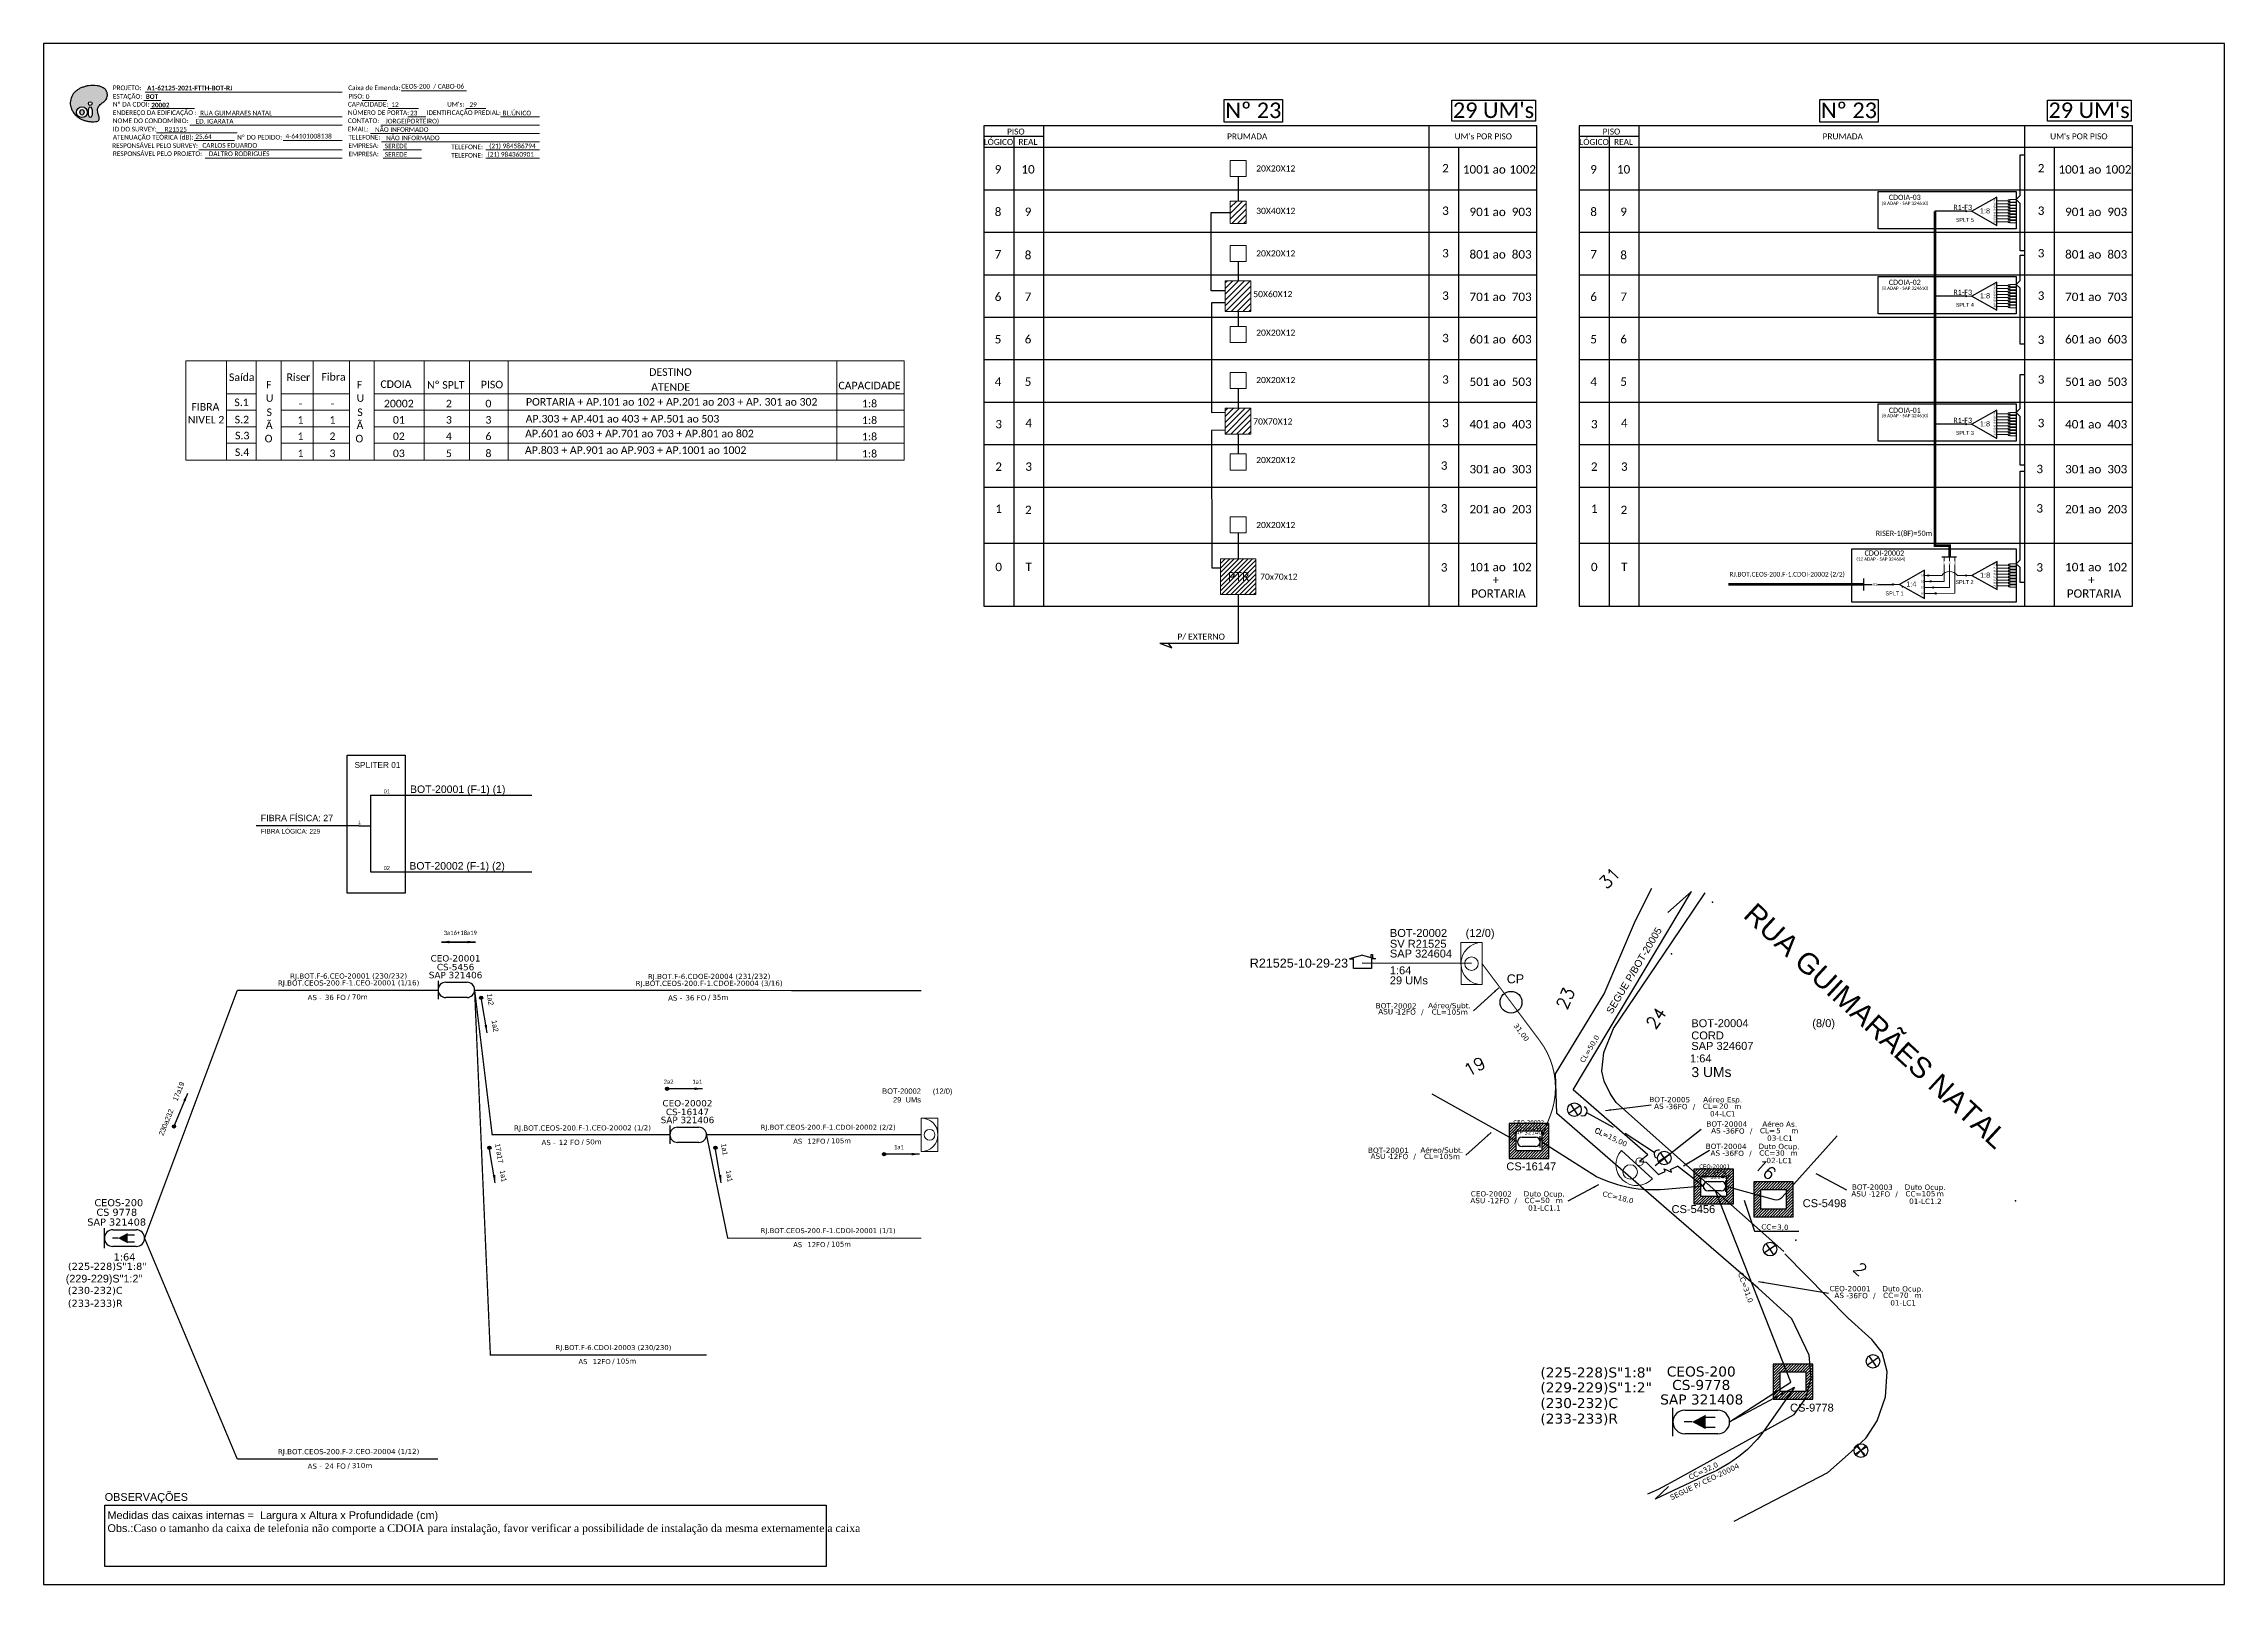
# Paper-space layout 'CDOI-20002' of a CAD drawing. Header units: metres, sheet in millimetres. Extents: x -439 to 402, y -851 to -257.
# The model-space entities are those that its viewports show. They can reach past a viewport. Long polylines and large blocks are cut down to what shows.
import ezdxf
from ezdxf.enums import TextEntityAlignment as Align

# ---------------------------------------------------------------- set-up
doc = ezdxf.new("R2010")
doc.units = ezdxf.units.M
for name, color, linetype, lineweight in [('(Notas)', 7, 'Continuous', 0), ("20.0-LEGENDA DOS CDO'S", 1, 'Continuous', 0), ('20.1-CDO_INTERIOR', 1, 'Continuous', 0), ('20.2-CDO_POSTE', 1, 'Continuous', 5), ('20.6-CORDOALHA_SUPORTE', 7, 'Continuous', 25), ('40.1-ETIQUETAS', 1, 'Continuous', 20), ('_NUMERAÇÃO_', 34, 'Continuous', 0), ('CORDOALHA_SUPORTE', 7, 'Continuous', 25)]:
    doc.layers.add(name, color=color, linetype=linetype, lineweight=lineweight)
for name, color, linetype in [('10.1-Caixas Subterrâneas', 5, 'Continuous'), ('20.4-CEOS', 1, 'Continuous'), ('20.5-CEO', 1, 'Continuous'), ('CAP a instalar', 1, 'Continuous'), ('celulas gpon', 7, 'Continuous'), ('CORDOALHA BLOCO NOVO', 7, 'Continuous'), ('DIVLOTE', 252, 'Continuous'), ('DUVIDAS', 252, 'Continuous'), ('label_cabos', 7, 'Continuous'), ('Legenda', 1, 'Continuous'), ('MUB', 252, 'Continuous'), ('Postes Existentes NA', 1, 'Continuous'), ('POSTES_ATUALIZACAO', 252, 'Continuous'), ('Seta indicação do cabo', 7, 'Continuous'), ('Subida Lateral', 5, 'Continuous'), ('surveys', 7, 'Continuous'), ('surveys legendas', 7, 'Continuous'), ('UMS', 1, 'Continuous'), ('UNIFILAR', 7, 'Continuous')]:
    doc.layers.add(name, color=color, linetype=linetype)
doc.layers.add('DROP DE CLIENTE', color=140, linetype='Continuous', plot=False)
doc.layers.add('EXTRA', color=50, linetype='Continuous', plot=False)
doc.styles.add('ARIAL', font='arial.ttf')
doc.styles.add('DIGICADE', font='arial.ttf')
doc.styles.add('ROMANS', font='romans.shx')
doc.styles.add('siredit', font='verdana.ttf')
doc.styles.add('WMF-Calibri0', font='calibri.ttf')
doc.styles.add('WMF-Calibri1', font='calibrib.ttf')
doc.linetypes.add('FENCELINE1', pattern='A,0.25,-0.1,[133,ltypeshp.shx,S=0.1,R=0,X=-0.1,Y=0],-0.1,1', length=1.45)
doc.dimstyles.new('CC', dxfattribs={"dimtxt": 0.8, "dimasz": 2, "dimexe": 0.18, "dimexo": 0.0625, "dimgap": 0.09, "dimtad": 0, "dimdec": 0, "dimrnd": 1, "dimzin": 0, "dimdsep": 46, "dimtxsty": 'siredit', "dimblk": 'NONE', "dimcen": 0, "dimse1": 1, "dimse2": 1, "dimsd1": 1, "dimsd2": 1, "dimclrt": 7, "dimadec": 0, "dimazin": 0, "dimtfac": 1, "dimtdec": 0, "dimtofl": 0, "dimtmove": 0, "dimatfit": 3, "dimfxl": 0, "dimtolj": 1, "dimtzin": 0, "dimarcsym": 0})
doc.dimstyles.get("Standard").update_dxf_attribs({"dimtxt": 0.18, "dimasz": 0.18, "dimexe": 0.18, "dimexo": 0.0625, "dimgap": 0.09, "dimtad": 0, "dimtih": 1, "dimtoh": 1, "dimdec": 4, "dimzin": 0, "dimdsep": 46, "dimtxsty": 'Standard', "dimcen": 0.09, "dimadec": 0, "dimazin": 0, "dimtfac": 1, "dimtdec": 4, "dimtofl": 0, "dimtmove": 0, "dimatfit": 3, "dimfxl": 0, "dimtolj": 1, "dimtzin": 0, "dimarcsym": 0})
pattern_1 = [(45, (-6382.7724, 3221.1222), (-1.122532, 1.122532), [])]

# ---------------------------------------------------------------- blocks, each defined once
blk = doc.blocks.new('OI')
h = blk.add_hatch(color=40)
edge = h.paths.add_edge_path()
edge.add_spline(control_points=[(4.35, -0.67), (3.92, -0.99), (3.26, -1.5), (2.81, -2.59), (2.9, -3.5), (3.06, -4.27), (3.31, -4.85), (3.37, -5.39), (3.4, -5.88), (3.2, -6.4), (2.54, -6.61), (1.65, -6.63), (0.55, -6.67), (-0.56, -6.42), (-1.61, -6.14), (-2.77, -5.61), (-3.92, -4.77), (-4.89, -3.7), (-5.34, -2.65), (-5.6, -1.94), (-5.85, -0.96), (-5.71, 0.47), (-5.1, 2.02), (-4.14, 3.02), (-3.3, 3.61), (-2.37, 4.16), (-1.36, 4.44), (-0.56, 4.7), (0.79, 4.85), (2.24, 4.97), (3.79, 4.57), (4.67, 4.21), (5.44, 3.65), (5.76, 2.99), (6.03, 2.21), (6.01, 1.46), (5.72, 0.64), (5.31, 0.08), (4.88, -0.38), (4.51, -0.55), (4.35, -0.67)], knot_values=[0, 0, 0, 0, 1.60434, 2.417191, 3.427595, 4.282808, 4.776746, 5.304182, 5.888771, 6.258406, 6.858137, 7.79129, 8.986195, 10.124242, 11.187857, 12.242908, 13.953784, 15.414161, 16.515391, 17.349188, 17.675853, 19.552021, 21.515531, 22.568638, 23.63245, 24.621084, 25.782718, 26.745347, 27.142653, 29.870543, 31.004649, 31.921532, 32.709589, 33.801391, 34.042471, 35.192333, 35.971461, 36.628871, 37.254359, 37.836911, 37.836911, 37.836911, 37.836911], degree=3, periodic=0)
h.paths.add_polyline_path([(1.13, -0.87, -1), (-0.04, -0.87, -1)], flags=16)
edge = h.paths.add_edge_path(flags=16)
edge.add_ellipse((0.56, -3.59), major_axis=(-0.02, 1.71), ratio=0.361305, start_angle=0, end_angle=360)
h.paths.add_polyline_path([(-0.36, -3.62, -1), (-3.8, -3.62, -1)], flags=16)
edge = h.paths.add_edge_path(flags=0)
edge.add_ellipse((-2.08, -3.62), major_axis=(0, 0.885), ratio=0.758294, start_angle=0, end_angle=360)
at = {"color": 40}
for centre, radius in [((-2.08, -3.62), 1.72), ((0.54, -0.87), 0.587)]:
    blk.add_circle(centre, radius, dxfattribs=at)
blk.add_ellipse((-2.08, -3.62), major_axis=(0, 0.885), ratio=0.758294, start_param=-3.141592653589792, end_param=3.141592653589792, dxfattribs=at)
blk.add_ellipse((0.56, -3.59), major_axis=(-0.02, 1.71), ratio=0.361305, dxfattribs=at)
at = {"color": 40, "start_tangent": (-0.800898, -0.598801), "end_tangent": (-0.800898, -0.598801)}
blk.add_spline([(4.35, -0.67), (3.2, -1.78), (2.9, -2.54), (2.92, -3.55), (3.12, -4.38), (3.28, -4.85), (3.37, -5.37), (3.35, -5.95), (3.2, -6.29), (2.66, -6.55), (1.73, -6.63), (0.54, -6.62), (-0.58, -6.41), (-1.6, -6.11), (-2.56, -5.67), (-3.95, -4.67), (-4.89, -3.56), (-5.37, -2.56), (-5.64, -1.78), (-5.72, -1.46), (-5.63, 0.42), (-4.84, 2.22), (-4.13, 2.99), (-3.27, 3.62), (-2.4, 4.09), (-1.3, 4.47), (-0.37, 4.72), (0.02, 4.77), (2.75, 4.8), (3.85, 4.53), (4.69, 4.16), (5.31, 3.68), (5.85, 2.73), (5.93, 2.5), (5.94, 1.35), (5.67, 0.62), (5.29, 0.08), (4.84, -0.36), (4.35, -0.67)], degree=3, dxfattribs=at)
blk = doc.blocks.new('_None')
blk = doc.blocks.new('*X72')
at = {"color": 0, "linetype": 'Continuous'}
for p, q in [((-1.25, 0.34099), (-0.49099, 1.1)), ((-1.25, 0.517767), (-0.667767, 1.1)), ((-1.25, 0.694544), (-0.844544, 1.1)), ((-1.25, 0.87132), (-1.02132, 1.1)), ((-1.25, 1.048097), (-1.198097, 1.1)), ((-1.25, 0.164214), (-0.8035, 0.610714)), ((-1.25, -0.012563), (-0.8035, 0.433937)), ((-1.25, -0.18934), (-0.8035, 0.25716)), ((-1.25, -0.366117), (-0.8035, 0.080383)), ((-0.789214, 0.625), (-0.314214, 1.1)), ((-0.612437, 0.625), (-0.137437, 1.1)), ((-0.43566, 0.625), (0.03934, 1.1)), ((-0.258883, 0.625), (0.216117, 1.1)), ((-0.082107, 0.625), (0.392893, 1.1)), ((0.09467, 0.625), (0.56967, 1.1)), ((0.271447, 0.625), (0.746447, 1.1)), ((0.448223, 0.625), (0.923223, 1.1)), ((0.625, 0.625), (1.1, 1.1)), ((0.801777, 0.625), (1.25, 1.073223)), ((0.8035, 0.449947), (1.25, 0.896447)), ((0.8035, 0.27317), (1.25, 0.71967)), ((0.8035, 0.096393), (1.25, 0.542893)), ((0.8035, -0.080383), (1.25, 0.366117)), ((0.8035, -0.25716), (1.25, 0.18934)), ((0.8035, -0.433937), (1.25, 0.012563)), ((-1.25, -0.542893), (-0.8035, -0.096393)), ((-1.25, -0.71967), (-0.8035, -0.27317)), ((-1.25, -0.896447), (-0.8035, -0.449947)), ((-1.25, -1.073223), (-0.801777, -0.625)), ((-1.1, -1.1), (-0.625, -0.625)), ((-0.923223, -1.1), (-0.448223, -0.625)), ((-0.746447, -1.1), (-0.271447, -0.625)), ((-0.56967, -1.1), (-0.09467, -0.625)), ((-0.392893, -1.1), (0.082107, -0.625)), ((-0.216117, -1.1), (0.258883, -0.625)), ((-0.03934, -1.1), (0.43566, -0.625)), ((0.137437, -1.1), (0.612437, -0.625)), ((0.314214, -1.1), (0.789214, -0.625)), ((0.49099, -1.1), (1.25, -0.34099)), ((0.667767, -1.1), (1.25, -0.517767)), ((0.8035, -0.610714), (1.25, -0.164214)), ((0.844544, -1.1), (1.25, -0.694544)), ((1.02132, -1.1), (1.25, -0.87132)), ((1.198097, -1.1), (1.25, -1.048097))]:
    blk.add_line(p, q, dxfattribs=at)
blk = doc.blocks.new('MANHOLE_MQ')
at = {"color": 0, "linetype": 'Continuous'}
for p, q in [((0.00000623, 0.00000569), (-0.00000627, 0.00000569)), ((-0.00000627, 0.00000569), (-0.00000627, -0.00000531)), ((-0.00000404, 0.00000331), (0.00000399, 0.00000331)), ((-0.00000404, -0.00000294), (-0.00000404, 0.00000331)), ((0.00000399, 0.00000331), (0.00000399, -0.00000294)), ((0.00000623, -0.00000531), (0.00000623, 0.00000569)), ((-0.00000627, -0.00000531), (0.00000623, -0.00000531)), ((0.00000399, -0.00000294), (-0.00000404, -0.00000294)), ((0.00000399, -0.00000294), (0.00000399, -0.00000294))]:
    blk.add_line(p, q, dxfattribs=at)
at = {"color": 0, "linetype": 'Continuous', "xscale": 5e-06, "yscale": 5e-06, "zscale": 1e-05}
blk.add_blockref('*X72', (-0.00000002, 0.00000019), dxfattribs=at)
blk = doc.blocks.new('*U91')
at = {"color": 10}
for points in [[(41172, 12883), (40951, 13058)], [(40974, 12860), (41149, 13081)]]:
    blk.add_lwpolyline(points, dxfattribs=at)
blk.add_circle((41062, 12971), 141, dxfattribs=at)
blk = doc.blocks.new('*U95')
at = {"layer": '20.4-CEOS', "color": 7, "style": 'siredit'}
for tag, p in [('FIBRAS_SPLITTER', (0, 0)), ('FIBRAS_TOP_C', (0, -4.13)), ('RESERVA_FINAIS', (0, -5.46))]:
    blk.add_attdef(tag, p, '', height=1.01, dxfattribs=at)
for tag, p, flags in [('ID_ATIVIDADE', (0, -6.77), 3), ('QTDE', (0, -9.4), 1), ('FATOR', (0, -8.09), 1), ('FID', (0, -10.71), 1)]:
    blk.add_attdef(tag, p, '', height=1.01, dxfattribs=dict(at, flags=flags))
blk = doc.blocks.new('*U100')
at = {"layer": '20.4-CEOS', "color": 7, "style": 'siredit'}
blk.add_attdef('FIBRAS_SPLITTER', (0, 0), '', height=1.01, dxfattribs=at)
for tag, p, flags in [('ID_ATIVIDADE', (0, -1.48), 3), ('FATOR', (0, -2.79), 1), ('QTDE', (0, -4.11), 1), ('FID', (0, -5.42), 1)]:
    blk.add_attdef(tag, p, '', height=1.01, dxfattribs=dict(at, flags=flags))
blk = doc.blocks.new('*U99')
at = {"layer": '20.5-CEO'}
for p, q in [((-1.56, 1.26), (1.8, 1.26)), ((1.8, -1.13), (-1.56, -1.13))]:
    blk.add_line(p, q, dxfattribs=at)
blk.add_lwpolyline([(3, -1.38), (3, 1.51)], dxfattribs=at)
for centre, start, end in [((-1.56, 0.07), 90, 270), ((1.8, 0.07), 270, 90)]:
    blk.add_arc(centre, 1.2, start, end, dxfattribs=at)
at = {"layer": '20.5-CEO', "color": 7, "style": 'siredit'}
for tag, p in [('FID', (0.11, 5.61)), ('LOCAL', (0.12, 4.23)), ('SAP', (0.12, 2.97)), ('FIBRAS_RESERVA', (0.12, -1.94))]:
    blk.add_attdef(tag, text='', height=1.01, dxfattribs=at).set_placement(p, align=Align.TOP_CENTER)
for tag, flags, p in [('ID_ATIVIDADE', 3, (0.11, -3.51)), ('FATOR', 1, (0.11, -4.82))]:
    blk.add_attdef(tag, text='', height=1.01, dxfattribs=dict(at, flags=flags)).set_placement(p, align=Align.TOP_CENTER)
at = {"layer": '20.5-CEO', "color": 7, "style": 'siredit', "flags": 3}
blk.add_attdef('QTDE', (-4.88, -7.06), '', height=1.01, dxfattribs=at)
blk = doc.blocks.new('*U92')
at = {"color": 0}
blk.add_line((2.14, -0.58), (-2.1, -0.68), dxfattribs=at)
for centre, radius in [((0, 0.38), 0.733), ((0.03, -1.03), 0.393)]:
    blk.add_circle(centre, radius, dxfattribs=at)
blk.add_arc((0.02, -0.63), 2.12, 1.3782, 181.3782, dxfattribs=at)
blk = doc.blocks.new('Inst CDOE-8 CAIXA DIST OPT CDOE 48F_8D C_SPL OPTAP')
at = {"layer": "20.0-LEGENDA DOS CDO'S", "color": 0}
for tag, p, style, flags in [('ID_ATIVIDADE', (0.12, 6.47), 'ARIAL', 3), ('FATOR', (7.92, 6.47), 'ARIAL', 1), ('QTDE', (0.23, -0.97), 'DIGICADE', 3)]:
    blk.add_attdef(tag, p, '', height=0.8, rotation=0.118, dxfattribs=dict(at, style=style, flags=flags))
at = {"layer": "20.0-LEGENDA DOS CDO'S", "color": 0, "style": 'ARIAL'}
for tag, p, height in [('CORDOALHA', (0.12, 4.02), 0.8), ('FID', (0.12, 5.25), 0.8), ('1:XX', (-0.01, 1.7), 0.8), ('SAP', (0.12, 2.96), 0.8), ('UMS', (0.14, 0.22), 1)]:
    blk.add_attdef(tag, p, '', height=height, rotation=0.118, dxfattribs=at)
blk.add_attdef('FIBRAS_UTILIZADAS', text='', height=0.8, rotation=0.118, dxfattribs=at).set_placement((13.48, 5.26), align=Align.CENTER)
blk = doc.blocks.new('Inst CB DT OCUP CFOA-SM-AS-80-TS-36')
at = {"layer": 'label_cabos', "color": 0, "style": 'siredit'}
for tag, flags, p in [('ID_ATIVIDADE', 3, (1.31, 2.67)), ('FATOR', 1, (11.56, 2.55))]:
    blk.add_attdef(tag, text='', height=1, rotation=359.69, dxfattribs=dict(at, flags=flags)).set_placement(p, align=Align.MIDDLE_CENTER)
for tag, p in [('TIPO_CABO', (1.76, 0)), ('DESTINO_CABO', (3.13, 1.26)), ('CABO', (4.69, -0.05)), ('/', (7.71, -0.05)), ('LANCE', (10.91, 0)), ('TIPO_CABO', (13.11, 1.24)), ('UND', (15.96, 0)), ('FID', (13.15, -1.41))]:
    blk.add_attdef(tag, text='', height=1, rotation=359.69, dxfattribs=at).set_placement(p, align=Align.MIDDLE_CENTER)
blk.add_attdef('QTDE', (12.43, -0.47), '', height=1, rotation=359.69, dxfattribs=at)
blk = doc.blocks.new('Inst CB DT OCUP CFOA-SM-ASU-120-S-12')
at = {"layer": 'label_cabos', "color": 0, "style": 'siredit'}
for tag, flags, p in [('ID_ATIVIDADE', 3, (1.31, 2.67)), ('FATOR', 1, (11.56, 2.55))]:
    blk.add_attdef(tag, text='', height=1, rotation=359.69, dxfattribs=dict(at, flags=flags)).set_placement(p, align=Align.MIDDLE_CENTER)
for tag, p in [('TIPO_CABO', (1.26, 0)), ('DESTINO_CABO', (3.13, 1.26)), ('CABO', (4.69, -0.05)), ('/', (7.71, -0.05)), ('LANCE', (10.91, 0)), ('TIPO_CABO', (13.11, 1.24)), ('UND', (15.96, 0)), ('FID', (13.15, -1.41))]:
    blk.add_attdef(tag, text='', height=1, rotation=359.69, dxfattribs=at).set_placement(p, align=Align.MIDDLE_CENTER)
blk.add_attdef('QTDE', (12.43, -0.47), '', height=1, rotation=359.69, dxfattribs=at)
blk = doc.blocks.new('LEGENDA DOS CABOS')
at = {"layer": 'EXTRA', "color": 0, "style": 'siredit'}
for tag, p in [('ID', (4.6, 0.97)), ('XX', (9.03, 0.97))]:
    blk.add_attdef(tag, text='', height=0.48, rotation=359.69, dxfattribs=at).set_placement(p, align=Align.MIDDLE_CENTER)
at = {"layer": 'Legenda', "color": 0, "style": 'siredit'}
for tag, p in [('TIPO_CABO', (1.31, 0)), ('CABO', (4.69, -0.05)), ('/', (6.81, -0.05)), ('METROS', (10.03, -0.05))]:
    blk.add_attdef(tag, text='', height=0.8, rotation=359.69, dxfattribs=at).set_placement(p, align=Align.MIDDLE_CENTER)
blk = doc.blocks.new('Inst CB AS CFOA-SM-AS-80-TS-36')
at = {"layer": 'label_cabos', "color": 0, "style": 'siredit'}
for tag, flags, p in [('ID_ATIVIDADE', 3, (1.31, 2.67)), ('FATOR', 1, (11.56, 2.55))]:
    blk.add_attdef(tag, text='', height=1, rotation=359.69, dxfattribs=dict(at, flags=flags)).set_placement(p, align=Align.MIDDLE_CENTER)
for tag, p in [('TIPO_CABO', (1.76, 0)), ('DESTINO_CABO', (3.13, 1.26)), ('CABO', (4.69, -0.05)), ('/', (7.71, -0.05)), ('LANCE', (10.81, 0)), ('TIPO_CABO', (13.11, 1.24)), ('UND', (15.96, 0)), ('FID', (13.15, -1.41))]:
    blk.add_attdef(tag, text='', height=1, rotation=359.69, dxfattribs=at).set_placement(p, align=Align.MIDDLE_CENTER)
blk.add_attdef('QTDE', (12.43, -0.47), '', height=1, rotation=359.69, dxfattribs=at)
blk = doc.blocks.new('Inst CB ESP CFOA-SM-AS-80-TS-36')
at = {"layer": 'label_cabos', "color": 0, "style": 'siredit'}
for tag, flags, p in [('ID_ATIVIDADE', 3, (1.31, 2.67)), ('FATOR', 1, (11.56, 2.55))]:
    blk.add_attdef(tag, text='', height=1, rotation=359.69, dxfattribs=dict(at, flags=flags)).set_placement(p, align=Align.MIDDLE_CENTER)
for tag, p in [('TIPO_CABO', (1.76, 0)), ('DESTINO_CABO', (3.13, 1.26)), ('CABO', (4.69, -0.05)), ('/', (7.71, -0.05)), ('LANCE', (10.81, 0)), ('TIPO_CABO', (13.11, 1.24)), ('UND', (15.96, 0)), ('FID', (13.15, -1.41))]:
    blk.add_attdef(tag, text='', height=1, rotation=359.69, dxfattribs=at).set_placement(p, align=Align.MIDDLE_CENTER)
blk.add_attdef('QTDE', (12.43, -0.47), '', height=1, rotation=359.69, dxfattribs=at)
blk = doc.blocks.new('Inst CORD BENZINAL 4.55MM 3F (sem recursos)')
at = {"layer": '20.6-CORDOALHA_SUPORTE', "color": 0, "lineweight": 0, "style": 'ROMANS'}
for tag, p, flags in [('FATOR', (-5.2, -4.44), 3), ('ID_ATIVIDADE', (-5.2, -6.67), 3), ('FID', (-5.2, -8.9), 1)]:
    blk.add_attdef(tag, p, '', height=1, dxfattribs=dict(at, flags=flags))
blk.add_attdef('LANCE', text='', height=1, dxfattribs=at).set_placement((-0.54, -2.21), align=Align.RIGHT)
at = {"layer": '20.6-CORDOALHA_SUPORTE', "color": 0, "style": 'siredit'}
blk.add_attdef('QTDE', (-0.54, -2.21), '', height=1, rotation=359.69, dxfattribs=at)
blk = doc.blocks.new('SPLT_1-8_SC-APC')
at = {"color": 1, "lineweight": 0}
blk.add_lwpolyline([(-17.04, -7.55), (-19.26, -7.55)], dxfattribs=at)
at = {"color": 1}
blk.add_lwpolyline([(-7.37, -2.1), (-17.04, -7.55), (-7.37, -13), (-7.37, -2.1)], dxfattribs=at)
at = {"color": 3, "lineweight": 0}
for points in [[(-2.99, -3.51), (-7.37, -3.51)], [(-7.37, -4.66), (-2.99, -4.66)], [(-7.37, -5.82), (-2.99, -5.82)], [(-7.37, -6.97), (-2.99, -6.97)], [(-7.37, -8.12), (-2.99, -8.12)], [(-2.41, -3.02), (-2.41, -4)], [(-2.41, -3.02), (0, -3.02)], [(-2.41, -4), (0, -4)], [(-2.41, -4.17), (-2.41, -5.16)], [(-2.41, -4.17), (0, -4.17)], [(-2.41, -5.16), (0, -5.16)], [(-2.41, -5.32), (-2.41, -6.31)], [(-2.41, -5.32), (0, -5.32)], [(-2.41, -6.31), (0, -6.31)], [(-2.41, -6.48), (-2.41, -7.46)], [(-2.41, -6.48), (0, -6.48)], [(-2.41, -7.46), (0, -7.46)], [(-2.41, -7.63), (-2.41, -8.62)], [(-2.41, -7.63), (0, -7.63)], [(-7.37, -9.28), (-2.99, -9.28)], [(-7.37, -10.43), (-2.99, -10.43)], [(-7.37, -11.58), (-2.99, -11.58)], [(-2.41, -8.62), (0, -8.62)], [(-2.41, -8.78), (-2.41, -9.77)], [(-2.41, -8.78), (0, -8.78)], [(-2.41, -9.77), (0, -9.77)], [(-2.41, -9.94), (-2.41, -10.92)], [(-2.41, -9.94), (0, -9.94)], [(-2.41, -10.92), (0, -10.92)], [(-2.41, -11.09), (-2.41, -12.08)], [(-2.41, -11.09), (0, -11.09)], [(-2.41, -12.08), (0, -12.08)]]:
    blk.add_lwpolyline(points, dxfattribs=at)
for points in [[(-2.99, -3.22), (-2.41, -3.22), (-2.41, -3.8), (-2.99, -3.8)], [(-2.99, -4.38), (-2.41, -4.38), (-2.41, -4.95), (-2.99, -4.95)], [(-2.99, -5.53), (-2.41, -5.53), (-2.41, -6.1), (-2.99, -6.1)], [(-2.99, -6.68), (-2.41, -6.68), (-2.41, -7.26), (-2.99, -7.26)], [(-2.99, -7.84), (-2.41, -7.84), (-2.41, -8.41), (-2.99, -8.41)], [(-2.99, -8.99), (-2.41, -8.99), (-2.41, -9.56), (-2.99, -9.56)], [(-2.99, -10.14), (-2.41, -10.14), (-2.41, -10.72), (-2.99, -10.72)], [(-2.99, -11.3), (-2.41, -11.3), (-2.41, -11.87), (-2.99, -11.87)]]:
    blk.add_lwpolyline(points, close=True, dxfattribs=at)
at = {"color": 1, "style": 'ARIAL'}
for s, height, p in [('1:8', 2, (-13.91, -8.4)), ('S1', 0.75, (-8.74, -3.78)), ('S2', 0.75, (-8.74, -4.97)), ('S3', 0.75, (-8.74, -6.18)), ('S4', 0.75, (-8.74, -7.36)), ('S5', 0.75, (-8.74, -8.57)), ('S6', 0.75, (-8.74, -9.69)), ('S7', 0.75, (-8.74, -10.78)), ('S8', 0.75, (-8.74, -11.9))]:
    blk.add_text(s, height=height, dxfattribs=at).set_placement(p)
blk = doc.blocks.new('SPLITTER_')
blk.add_point((0, 0))
at = {"style": 'ARIAL', "flags": 4}
blk.add_attdef('SPLT', (0, -3.26), '', height=1.5, dxfattribs=at)
blk = doc.blocks.new('SPLITTER FUTURO')
blk.add_point((0, 0))
at = {"style": 'ARIAL', "text_generation_flag": 6, "flags": 4}
for tag, p, height in [('SPLT', (-6.22, -4.1), 1.5), ('INSTAL.', (-6.25, -6.09), 1.25)]:
    blk.add_attdef(tag, p, '', height=height, rotation=180, dxfattribs=at)
blk = doc.blocks.new('SURVEY_SURVEY')
for p, q in [((0, 0.0000127), (-0.0000126, 0.000009)), ((-0.0000126, 0.000009), (-0.0000086, 0.000009)), ((-0.0000086, 0), (-0.0000086, 0.000009)), ((0.0000086, 0), (-0.0000086, 0)), ((0, 0.0000127), (0.0000126, 0.000009)), ((0.0000084, 0.0000132), (0.0000098, 0.0000132)), ((0.0000084, 0.0000103), (0.0000084, 0.0000132)), ((0.0000126, 0.000009), (0.0000086, 0.000009)), ((0.0000086, 0.000009), (0.0000086, 0)), ((0.0000098, 0.0000132), (0.0000098, 0.0000099))]:
    blk.add_line(p, q)

msp = doc.modelspace()

# ---------------------------------------------------------------- hatches: boundary and pattern name
h = msp.add_hatch()
h.set_pattern_fill('LINE', color=1, scale=0.5, angle=45)
h.set_pattern_definition([(45, (142.7781, 43.6012), (-1.122532, 1.122532), [])])
h.paths.add_polyline_path([(-822.36, 33.49), (-828.49, 33.49), (-828.49, 24.89), (-822.36, 24.89)])
h = msp.add_hatch(color=3)
h.dxf.hatch_style = 1
edge = h.paths.add_edge_path()
edge.add_arc((-544.67, 29.59), 0.242, 0, 360)
h = msp.add_hatch()
h.set_pattern_fill('LINE', color=1, scale=0.5, angle=45)
h.set_pattern_definition(pattern_1)
h.paths.add_polyline_path([(-830.37, -9.12), (-820.47, -9.12), (-820.47, 2.73), (-830.37, 2.73)])
h = msp.add_hatch(color=3)
h.dxf.hatch_style = 1
edge = h.paths.add_edge_path()
edge.add_arc((-544.67, -3.16), 0.242, 0, 360)
h = msp.add_hatch()
h.set_pattern_fill('LINE', color=1, scale=0.5, angle=45)
h.set_pattern_definition(pattern_1)
h.paths.add_polyline_path([(-830.37, -56.42), (-820.47, -56.42), (-820.47, -46.38), (-830.37, -46.38)])
h = msp.add_hatch(color=3)
h.dxf.hatch_style = 1
edge = h.paths.add_edge_path()
edge.add_arc((-544.67, -52.53), 0.242, 0, 360)
h = msp.add_hatch()
h.set_pattern_fill('ANSI31', color=1, scale=10, style=0)
h.set_pattern_definition([(45, (-1443.8268, -502.1513), (-0.8838835, 0.8838835), [])])
h.paths.add_polyline_path([(-832.21, -118.19), (-818.64, -118.19), (-818.64, -104.43), (-832.21, -104.43)])
h.paths.add_polyline_path([(-830.2, -113.83), (-820.12, -113.83), (-820.12, -108.69), (-830.2, -108.69)], flags=24)
h = msp.add_hatch(color=3)
h.dxf.hatch_style = 1
edge = h.paths.add_edge_path()
edge.add_arc((-572.9, -114.3), 0.256, 0, 360)
h = msp.add_hatch(color=3)
h.dxf.hatch_style = 1
edge = h.paths.add_edge_path()
edge.add_arc((-559.26, -110.87), 0.242, 0, 360)
h = msp.add_hatch(color=3)
h.dxf.hatch_style = 1
edge = h.paths.add_edge_path()
edge.add_arc((-558.38, -113.11), 0.242, 0, 360)
h = msp.add_hatch(color=3)
h.dxf.hatch_style = 1
edge = h.paths.add_edge_path()
edge.add_arc((-557.38, -115.43), 0.256, 0, 360)
h = msp.add_hatch(color=3)
h.dxf.hatch_style = 1
edge = h.paths.add_edge_path()
edge.add_arc((-556.38, -117.74), 0.256, 0, 360)
h = msp.add_hatch(color=3)
h.dxf.hatch_style = 1
edge = h.paths.add_edge_path()
edge.add_arc((-544.65, -110.87), 0.256, 0, 360)
at = {"layer": 'Seta indicação do cabo'}
h = msp.add_hatch(color=256, dxfattribs=at)
h.dxf.hatch_style = 1
h.paths.add_polyline_path([(-1116.7, -273.64, 1), (-1117.96, -273.64, 1)])
h = msp.add_hatch(color=256, dxfattribs=at)
h.dxf.hatch_style = 1
h.paths.add_polyline_path([(-1045, -308.73, 1), (-1046.25, -308.73, 1)])
h = msp.add_hatch(color=256, dxfattribs=at)
h.dxf.hatch_style = 1
h.paths.add_polyline_path([(-1235.15, -323.25, 1), (-1236.41, -323.25, 1)])
h = msp.add_hatch(color=256, dxfattribs=at)
h.dxf.hatch_style = 1
h.paths.add_polyline_path([(-1113.53, -331.48, 1), (-1114.79, -331.48, 1)])
h = msp.add_hatch(color=256, dxfattribs=at)
h.dxf.hatch_style = 1
h.paths.add_polyline_path([(-1026.38, -331.48, 1), (-1027.63, -331.48, 1)])
h = msp.add_hatch(color=256, dxfattribs=at)
h.dxf.hatch_style = 1
h.paths.add_polyline_path([(-961.32, -333.95, 1), (-962.57, -333.95, 1)])

# ---------------------------------------------------------------- linework, layer by layer
at = {"layer": '(Notas)', "lineweight": 0}
for p, q in [((-1215.59, -66.41), (-1215.59, -28.04)), ((-1204.06, -66.41), (-1204.06, -28.04)), ((-1194.43, -66.41), (-1194.43, -28.04)), ((-1182.09, -66.41), (-1182.09, -28.04)), ((-1168.06, -66.41), (-1168.06, -28.04)), ((-1158.59, -66.41), (-1158.59, -28.04)), ((-1139.29, -66.41), (-1139.29, -28.04)), ((-1121.81, -66.41), (-1121.81, -28.04)), ((-1106.89, -66.41), (-1106.89, -28.04)), ((-980.2, -66.41), (-980.2, -28.04))]:
    msp.add_line(p, q, dxfattribs=at)
msp.add_lwpolyline([(-954.2, -28.04), (-954.2, -66.41)], dxfattribs=at)
at = {"color": 5}
for p, q in [((-544.67, 29.59), (-556.7, 29.59)), ((-544.67, -3.16), (-556.7, -3.16)), ((-544.67, -52.53), (-556.7, -52.53))]:
    msp.add_line(p, q, dxfattribs=at)
at = {"color": 0}
msp.add_line((-984.25, -492.93), (-1262.5, -492.93), dxfattribs=at)
msp.add_lwpolyline([(-1286.07, -499.81), (-445.07, -499.81), (-445.07, 94.19), (-1286.07, 94.19)], close=True)
at = {"color": 7, "lineweight": 0}
for points in [[(-1148.15, 76.01), (-1123.01, 76.01)], [(-1247.47, 72.24), (-1240.92, 72.24)], [(-1246.96, 75.52), (-1170.98, 75.52)], [(-1244.81, 69.17), (-1227.84, 69.17)], [(-1163.19, 72.28), (-1153.71, 72.28)], [(-1153.14, 69.17), (-1141.52, 69.17)], [(-1123.2, 69.17), (-1115.53, 69.17)], [(-1242.49, 59.75), (-1211.44, 59.75)], [(-1229.65, 62.82), (-1170.98, 62.82)], [(-1226.24, 65.93), (-1170.98, 65.93)], [(-1160.06, 59.58), (-1094.8, 59.58)], [(-1156.02, 62.82), (-1094.8, 62.82)], [(-1145.56, 65.93), (-1138.61, 65.93)], [(-1109.86, 65.93), (-1094.82, 65.93)], [(-1227.96, 56.79), (-1212.45, 56.79)], [(-1226.24, 53.23), (-1170.98, 53.23)], [(-1193.73, 56.79), (-1170.96, 56.79)], [(-1155.78, 56.34), (-1094.8, 56.34)], [(-1155.17, 53.23), (-1140.37, 53.23)], [(-1115.57, 53.23), (-1094.8, 53.23)], [(-1223.75, 49.99), (-1170.98, 49.99)], [(-1155.17, 49.99), (-1140.37, 49.99)], [(-1115.57, 49.99), (-1094.8, 49.99)], [(-560.75, -110.87), (-554.06, -110.87)], [(-560.75, -110.87), (-559.29, -110.87)], [(-560.75, -110.87), (-559.29, -110.87)], [(-560.75, -113.11), (-558.38, -113.11)], [(-560.75, -115.43), (-557.38, -115.43)], [(-560.75, -117.74), (-556.38, -117.74)], [(-548.06, -110.87), (-544.91, -110.87)]]:
    msp.add_lwpolyline(points, dxfattribs=at)
at = {"color": 7}
for points in [[(-830.79, 72.71), (-808.26, 72.71), (-808.26, 63.97), (-830.79, 63.97)], [(-743.01, 72.45), (-710.7, 72.45), (-710.7, 64.31), (-743.01, 64.31)], [(-601.1, 72.71), (-578.57, 72.71), (-578.57, 63.97), (-601.1, 63.97)], [(-513.33, 72.45), (-481.01, 72.45), (-481.01, 64.31), (-513.33, 64.31)], [(-1169.03, -180.12), (-1146.65, -180.12), (-1146.65, -233.34), (-1169.03, -233.34)]]:
    msp.add_lwpolyline(points, close=True, dxfattribs=at)
at = {"color": 0}
for points in [[(-710.23, 62.45), (-923.54, 62.45)], [(-480.55, 62.45), (-693.86, 62.45)], [(-900.4, 58.34), (-923.54, 58.34)], [(-670.71, 58.34), (-693.86, 58.34)]]:
    msp.add_lwpolyline(points, dxfattribs=at)
for points in [[(-923.54, 62.45), (-923.54, 54.23)], [(-900.4, 54.23), (-900.4, 62.45)], [(-751.82, 62.45), (-751.82, 54.23)], [(-710.23, 54.23), (-710.23, 62.45)], [(-693.86, 62.45), (-693.86, 54.23)], [(-670.71, 54.23), (-670.71, 62.45)], [(-522.14, 62.45), (-522.14, 54.23)], [(-480.55, 54.23), (-480.55, 62.45)], [(-923.54, 54.23), (-710.23, 54.23)], [(-923.54, 54.23), (-710.23, 54.23)], [(-923.54, 54.23), (-710.23, 54.23)], [(-923.54, 54.23), (-923.54, -122.73), (-710.23, -122.73), (-710.23, 54.23)], [(-923.54, 54.23), (-710.23, 54.23)], [(-923.54, 54.23), (-710.23, 54.23)], [(-911.97, 58.34), (-911.97, 54.23)], [(-911.97, 54.23), (-911.97, -122.73)], [(-900.4, -122.73), (-900.4, 54.23)], [(-751.82, 54.23), (-751.82, -122.73)], [(-740.25, -122.73), (-740.25, 54.23)], [(-693.86, 54.23), (-480.55, 54.23)], [(-693.86, 54.23), (-480.55, 54.23)], [(-693.86, 54.23), (-480.55, 54.23)], [(-693.86, 54.23), (-693.86, -122.73), (-480.55, -122.73), (-480.55, 54.23)], [(-693.86, 54.23), (-480.55, 54.23)], [(-693.86, 54.23), (-480.55, 54.23)], [(-682.29, 58.34), (-682.29, 54.23)], [(-682.29, 54.23), (-682.29, -122.73)], [(-670.71, -122.73), (-670.71, 54.23)], [(-522.14, 54.23), (-522.14, -122.73)], [(-510.56, -122.73), (-510.56, 54.23)], [(-923.54, 37.85), (-710.23, 37.85)], [(-923.54, 37.85), (-710.23, 37.85)], [(-693.86, 37.85), (-480.55, 37.85)], [(-693.86, 37.85), (-480.55, 37.85)], [(-923.54, 21.48), (-710.23, 21.48)], [(-693.86, 21.48), (-480.55, 21.48)], [(-923.54, 5.11), (-710.23, 5.11)], [(-693.86, 5.11), (-480.55, 5.11)], [(-923.54, -11.26), (-710.23, -11.26)], [(-693.86, -11.26), (-480.55, -11.26)], [(-923.54, -27.63), (-710.23, -27.63)], [(-693.86, -27.63), (-480.55, -27.63)], [(-923.54, -44.01), (-710.23, -44.01)], [(-693.86, -44.01), (-480.55, -44.01)], [(-923.54, -60.38), (-710.23, -60.38)], [(-693.86, -60.38), (-480.55, -60.38)], [(-923.54, -76.75), (-710.23, -76.75)], [(-693.86, -76.75), (-480.55, -76.75)], [(-923.54, -98.4), (-710.23, -98.4)], [(-693.86, -98.4), (-480.55, -98.4)]]:
    msp.add_lwpolyline(points)
at = {"color": 3}
for points in [[(-522.19, 14.27), (-523.84, 14.27), (-523.84, 32.61), (-525.41, 34.11), (-523.84, 35.62), (-523.84, 51.36), (-522.19, 51.36)], [(-825.42, 42.95), (-825.42, 33.49)], [(-830.37, -1.08), (-835.78, -1.08), (-835.78, 29.13), (-828.49, 29.13)], [(-825.42, 10.3), (-825.42, 2.73)], [(-522.19, -21.69), (-523.84, -21.69), (-523.84, -0.14), (-525.41, 1.37), (-523.84, 2.88), (-523.84, 12.69), (-522.19, 12.69)], [(-830.37, -5.73), (-835.73, -5.73), (-835.73, -47.98), (-830.37, -47.95)], [(-825.42, -9.12), (-825.42, -14.87)], [(-522.19, -68.34), (-523.84, -68.34), (-523.84, -49.5), (-525.41, -48), (-523.84, -46.49), (-523.86, -33.42), (-522.21, -33.42)], [(-825.42, -38.73), (-825.42, -46.3)], [(-830.57, -54.83), (-835.73, -54.91), (-835.53, -107.86), (-832.21, -107.87)], [(-825.42, -56.42), (-825.42, -63.99)], [(-522.14, -113.51), (-523.79, -113.51), (-523.79, -107.84), (-525.36, -106.34), (-523.79, -104.83), (-523.79, -70.65), (-522.14, -70.65)], [(-825.42, -94.45), (-825.42, -104.43)], [(-584.05, -114.3), (-580.89, -114.3)], [(-578.82, -114.3), (-572.9, -114.3)]]:
    msp.add_lwpolyline(points, dxfattribs=at)
at = {"lineweight": 0}
for points in [[(-822.36, 49.17), (-828.49, 49.17), (-828.49, 42.95), (-822.36, 42.95)], [(-822.36, 16.42), (-828.49, 16.42), (-828.49, 10.21), (-822.36, 10.21)], [(-822.36, -14.87), (-828.49, -14.87), (-828.49, -21.09), (-822.36, -21.09)], [(-822.36, -32.61), (-828.49, -32.61), (-828.49, -38.82), (-822.36, -38.82)], [(-822.36, -63.99), (-828.49, -63.99), (-828.49, -70.2), (-822.36, -70.2)], [(-822.36, -88.24), (-828.49, -88.24), (-828.49, -94.45), (-822.36, -94.45)]]:
    msp.add_lwpolyline(points, close=True, dxfattribs=at)
at = {"color": 1}
for points in [[(-578.54, 37.13), (-525.41, 37.13), (-525.41, 22.81), (-578.54, 22.81)], [(-578.54, 4.39), (-525.41, 4.39), (-525.41, -9.93), (-578.54, -9.93)], [(-578.54, -44.73), (-525.41, -44.73), (-525.41, -59.05), (-578.54, -59.05)], [(-588.69, -100.62), (-525.36, -100.62), (-525.36, -121.16), (-588.69, -121.16)]]:
    msp.add_lwpolyline(points, close=True, dxfattribs=at)
at = {"color": 1, "lineweight": 0}
for points in [[(-822.36, 33.49), (-828.49, 33.49), (-828.49, 24.89), (-822.36, 24.89)], [(-820.47, 2.73), (-830.37, 2.73), (-830.37, -9.12), (-820.47, -9.12)], [(-820.47, -46.38), (-830.37, -46.38), (-830.37, -56.42), (-820.47, -56.42)], [(-832.21, -104.43), (-818.64, -104.43), (-818.64, -118.19), (-832.21, -118.19)]]:
    msp.add_lwpolyline(points, close=True, dxfattribs=at)
at = {"color": 5, "const_width": 1}
msp.add_lwpolyline([(-551.06, -103.66), (-551.06, -99.33), (-556.7, -99.33), (-556.7, 29.59)], dxfattribs=at)
at = {"color": 1}
for points in [[(-560.75, -108.84), (-570.42, -114.29), (-560.75, -119.74), (-560.75, -108.84)], [(-584.05, -116.7), (-584.05, -111.98)], [(-825.42, -118.19), (-825.42, -137.11), (-855.56, -137.11)], [(-855.34, -137.11), (-850.93, -138.7)], [(-850.93, -138.7), (-852.33, -136.88)]]:
    msp.add_lwpolyline(points, dxfattribs=at)
at = {"color": 5, "lineweight": 0}
for points in [[(-558.38, -113.11), (-553.15, -113.11), (-553.15, -106.68)], [(-557.14, -115.48), (-551.06, -115.48), (-551.06, -106.68)], [(-556.38, -117.74), (-548.97, -117.73), (-548.97, -106.68)], [(-553.15, -103.66), (-553.15, -105.26)], [(-553.15, -103.66), (-553.15, -105.26)], [(-551.06, -103.66), (-551.06, -105.26)], [(-551.06, -103.66), (-551.06, -105.26)], [(-548.97, -103.66), (-548.97, -105.26)]]:
    msp.add_lwpolyline(points, dxfattribs=at)
at = {"color": 5}
msp.add_lwpolyline([(-554.04, -103.66), (-548.36, -103.61)], dxfattribs=at)
at = {"color": 1, "const_width": 1}
msp.add_lwpolyline([(-636.41, -114.3), (-584.05, -114.3)], dxfattribs=at)
at = {"color": 1, "lineweight": 0}
msp.add_lwpolyline([(-570.42, -114.29), (-572.64, -114.29)], dxfattribs=at)
at = {"color": 0}
msp.add_lwpolyline([(-1262.5, -469.23), (-984.25, -469.23), (-984.25, -492.93), (-1262.5, -492.93)], close=True, dxfattribs=at)
at = {"color": 3}
for centre, radius in [((-544.67, 29.59), 0.242), ((-544.67, -3.16), 0.242), ((-544.67, -52.53), 0.242), ((-572.9, -114.3), 0.256), ((-559.26, -110.87), 0.242), ((-558.38, -113.11), 0.242), ((-557.38, -115.43), 0.256), ((-556.38, -117.74), 0.256), ((-544.65, -110.87), 0.256)]:
    msp.add_circle(centre, radius, dxfattribs=at)
at = {"color": 5}
msp.add_circle((-720.18, -275.4, 10270.16), 4.2, dxfattribs=at)
at = {"color": 7, "lineweight": 0}
msp.add_arc((-551.06, -112.99), 3.68, 35.23967, 144.76033, dxfattribs=at)
at = {"layer": '20.1-CDO_INTERIOR', "lineweight": 18, "elevation": 10270.16}
msp.add_lwpolyline([(-739.46, -268.6), (-739.47, -252.36), (-731.35, -252.36), (-731.35, -268.59)], close=True, dxfattribs=at)
at = {"layer": '20.1-CDO_INTERIOR', "color": 1, "lineweight": 18}
msp.add_lwpolyline([(-941.16, -332.94), (-941.16, -320.01), (-947.62, -320.01), (-947.62, -332.94)], close=True, dxfattribs=at)
at = {"layer": '20.1-CDO_INTERIOR', "lineweight": 18}
msp.add_circle((-735.41, -260.48, 10270.16), 2.6, dxfattribs=at)
at = {"layer": '20.1-CDO_INTERIOR', "color": 1, "lineweight": 18}
msp.add_circle((-944.39, -326.48), 2.07, dxfattribs=at)
at = {"layer": '20.1-CDO_INTERIOR', "lineweight": 18}
msp.add_arc((-731.35, -260.48, 10270.16), 8.12, 90.02759, 270.02759, dxfattribs=at)
at = {"layer": '20.1-CDO_INTERIOR', "color": 1, "lineweight": 18}
msp.add_arc((-947.62, -326.48), 6.46, 270, 90, dxfattribs=at)
at = {"layer": '20.4-CEOS', "color": 7}
for p, q in [((-1259.4, -363.11), (-1250.36, -363.11)), ((-1250.36, -369.55), (-1259.4, -369.55)), ((-653.2, -432.63, 10270.16), (-640.43, -432.63, 10270.16)), ((-640.43, -441.74, 10270.16), (-653.2, -441.74, 10270.16))]:
    msp.add_line(p, q, dxfattribs=at)
for points in [[(-1262.62, -370.21), (-1262.62, -362.45)], [(-1257.37, -366.33), (-1259.55, -366.33)], [(-1253.81, -365.05), (-1251.07, -365.05)], [(-1253.81, -367.73), (-1251.07, -367.73)]]:
    msp.add_lwpolyline(points, dxfattribs=at)
msp.add_lwpolyline([(-1257.37, -366.33, 0, 3.98, 0), (-1253.64, -366.33, 3.98, 3.98, 0)], format="xyseb", dxfattribs=at)
at = {"layer": '20.4-CEOS', "color": 7, "elevation": 10270.16}
for points in [[(-657.76, -442.68), (-657.76, -431.7)], [(-650.34, -437.19), (-653.41, -437.19)], [(-645.3, -435.38), (-641.43, -435.38)], [(-645.3, -439.17), (-641.43, -439.17)]]:
    msp.add_lwpolyline(points, dxfattribs=at)
msp.add_lwpolyline([(-650.34, -437.19, 0, 5.62, 0), (-645.07, -437.19, 5.62, 5.62, 0)], format="xyseb", dxfattribs=at)
at = {"layer": '20.4-CEOS', "color": 7}
for centre, radius, start, end in [((-1259.4, -366.33), 3.22, 90, 270), ((-1250.36, -366.33), 3.22, 270, 90), ((-653.2, -437.19, 10270.16), 4.55, 90, 270), ((-640.43, -437.19, 10270.16), 4.55, 270, 90)]:
    msp.add_arc(centre, radius, start, end, dxfattribs=at)
at = {"layer": '20.5-CEO', "color": 7}
for p, q in [((-1131.01, -267.69), (-1122.79, -267.69)), ((-1122.79, -273.55), (-1131.01, -273.55)), ((-644.2, -344.52, 10270.16), (-639.11, -344.52, 10270.16)), ((-639.11, -348.14, 10270.16), (-644.2, -348.14, 10270.16))]:
    msp.add_line(p, q, dxfattribs=at)
at = {"layer": '20.5-CEO', "color": 5}
for p, q in [((-1041.59, -323.54), (-1033.36, -323.54)), ((-715.88, -327.41, 10270.16), (-710.79, -327.41, 10270.16)), ((-1033.36, -329.41), (-1041.59, -329.41)), ((-710.79, -331.04, 10270.16), (-715.88, -331.04, 10270.16))]:
    msp.add_line(p, q, dxfattribs=at)
at = {"layer": '20.5-CEO', "color": 7}
msp.add_lwpolyline([(-1133.94, -267.09), (-1133.94, -274.16)], dxfattribs=at)
at = {"layer": '20.5-CEO', "color": 5}
msp.add_lwpolyline([(-1044.52, -322.94), (-1044.52, -330.01)], dxfattribs=at)
at = {"layer": '20.5-CEO', "color": 5, "elevation": 10270.16}
msp.add_lwpolyline([(-708.98, -331.41), (-708.98, -327.03)], dxfattribs=at)
at = {"layer": '20.5-CEO', "color": 7, "elevation": 10270.16}
msp.add_lwpolyline([(-637.3, -348.52), (-637.3, -344.14)], dxfattribs=at)
at = {"layer": '20.5-CEO', "color": 7}
for centre, radius, start, end in [((-1131.01, -270.62), 2.93, 90, 270), ((-1122.79, -270.62), 2.93, 270, 90), ((-644.2, -346.33, 10270.16), 1.81, 90, 270), ((-639.11, -346.33, 10270.16), 1.81, 270, 90)]:
    msp.add_arc(centre, radius, start, end, dxfattribs=at)
at = {"layer": '20.5-CEO', "color": 5}
for centre, radius, start, end in [((-1041.59, -326.48), 2.93, 90, 270), ((-1033.36, -326.48), 2.93, 270, 90), ((-715.88, -329.22, 10270.16), 1.81, 90, 270), ((-710.79, -329.22, 10270.16), 1.81, 270, 90)]:
    msp.add_arc(centre, radius, start, end, dxfattribs=at)
at = {"layer": '_NUMERAÇÃO_', "color": 0, "lineweight": 0}
for p, q in [((-954.2, -28.04), (-1231.23, -28.04)), ((-1231.23, -28.04), (-1231.23, -66.41)), ((-1204.06, -40.76), (-1215.59, -40.76)), ((-1168.06, -40.76), (-1194.43, -40.76)), ((-954.2, -40.76), (-1158.59, -40.76)), ((-1204.06, -47.09), (-1215.59, -47.09)), ((-1168.06, -47.09), (-1194.43, -47.09)), ((-954.2, -47.09), (-1158.59, -47.09)), ((-1204.06, -53.51), (-1215.59, -53.51)), ((-1168.06, -53.51), (-1194.43, -53.51)), ((-954.2, -53.51), (-1158.59, -53.51)), ((-954.2, -66.41), (-1231.23, -66.41)), ((-1204.06, -59.84), (-1215.59, -59.84)), ((-1168.06, -59.84), (-1194.43, -59.84)), ((-954.2, -59.84), (-1158.59, -59.84))]:
    msp.add_line(p, q, dxfattribs=at)
at = {"layer": 'CAP a instalar', "color": 7, "linetype": 'FENCELINE1', "ltscale": 10}
for p, q in [((-612.22, -421.88, 10270.16), (-641.28, -348.06, 10270.16)), ((-635.88, -437.19, 10270.16), (-612.22, -421.88, 10270.16))]:
    msp.add_line(p, q, dxfattribs=at)
at = {"layer": 'CAP a instalar', "color": 7, "linetype": 'FENCELINE1', "ltscale": 8, "elevation": 10270.16}
for points in [[(-667.46, -334.25), (-696.15, -309.21), (-650.56, -232.75), (-659.72, -240.78)], [(-717.7, -329.22), (-750.56, -310.87)]]:
    msp.add_lwpolyline(points, dxfattribs=at)
at = {"layer": 'CAP a instalar', "color": 10, "linetype": 'FENCELINE1', "ltscale": 8, "const_width": 0.4, "elevation": 10270.16}
msp.add_lwpolyline([(-708.98, -329.22), (-705.07, -319.17, 0.258891), (-709.01, -290.32), (-731.35, -260.48)], format="xyb", dxfattribs=at)
at = {"layer": 'CAP a instalar', "color": 7, "ltscale": 30, "const_width": 0.5}
for points in [[(-1211.39, -451.49), (-1247.14, -366.33), (-1211.39, -270.8)], [(-1211.39, -270.8), (-1133.94, -270.81)], [(-1030.43, -411.41), (-1113.78, -411.41), (-1119.86, -270.62)], [(-1044.52, -326.48), (-1113.08, -326.48), (-1119.86, -270.62)], [(-1119.86, -270.81), (-1041.67, -270.81)], [(-1041.67, -270.81), (-947.62, -270.92)], [(-947.62, -366.33), (-1022.25, -366.33), (-1030.43, -326.48)], [(-1211.39, -451.49), (-1133.94, -451.49)]]:
    msp.add_lwpolyline(points, dxfattribs=at)
at = {"layer": 'CAP a instalar', "color": 1, "ltscale": 30, "const_width": 0.5}
msp.add_lwpolyline([(-1030.43, -326.48), (-947.62, -326.48)], dxfattribs=at)
at = {"layer": 'CAP a instalar', "color": 7, "linetype": 'FENCELINE1', "ltscale": 8, "elevation": 10270.16}
for points in [[(-637.3, -346.33), (-618.65, -351.42, 0.283325), (-615.63, -350.53), (-594.37, -326.91)], [(-646.02, -346.33), (-660.99, -347.57, -0.135652), (-687.17, -342.63), (-708.34, -329.33)]]:
    msp.add_lwpolyline(points, format="xyb", dxfattribs=at)
at = {"layer": 'CAP a instalar', "color": 7, "linetype": 'FENCELINE1', "ltscale": 15, "elevation": 10270.16}
for points in [[(-667.46, -334.25), (-670.61, -336.84), (-668.07, -337.1)], [(-663.36, -341.77), (-668.07, -337.1)], [(-646.02, -346.33), (-655.98, -338.64)]]:
    msp.add_lwpolyline(points, dxfattribs=at)
at = {"layer": 'CAP a instalar', "ltscale": 30, "const_width": 0.5}
msp.add_lwpolyline([(-1247.14, -366.33), (-1247.14, -366.33)], dxfattribs=at)
at = {"layer": 'CAP a instalar', "color": 7, "linetype": 'FENCELINE1', "ltscale": 10, "elevation": 10270.16}
msp.add_lwpolyline([(-635.88, -437.19), (-610.85, -423.77), (-621.94, -439.65, -0.144862), (-644.12, -457.35), (-664.56, -466.98), (-659.43, -462.11)], format="xyb", dxfattribs=at)
at = {"layer": 'CORDOALHA_SUPORTE'}
for p, q in [((-680.64, -323.63, 10270.16), (-690.91, -317.99, 10270.16)), ((-664.92, -333.3, 10270.16), (-676.17, -325.95, 10270.16))]:
    msp.add_line(p, q, dxfattribs=at)
for centre, radius, start, end in [((-692.58, -317.38, 10270.16), 1.78, 249.77733, 69.77733), ((-663.46, -333.92, 10270.16), 1.56, 69.36928, 249.36928)]:
    msp.add_arc(centre, radius, start, end, dxfattribs=at)
at = {"layer": 'DIVLOTE'}
msp.add_point((-525.65, -351.97), dxfattribs=at)
at = {"layer": 'DROP DE CLIENTE'}
msp.add_lwpolyline([(-735.41, -260.48), (-777.55, -260.31)], dxfattribs=at)
at = {"layer": 'DUVIDAS'}
for points in [[(-684.28, -272.16), (-672.12, -243.88), (-665.83, -231.39)], [(-658.27, -252.47), (-645.25, -233.22)], [(-658.27, -333), (-679.64, -314.06), (-681.88, -310.61), (-684.24, -305.81), (-685.14, -301.94), (-684.37, -294.71), (-680.63, -285.53), (-658.27, -252.47)], [(-658.27, -356.67), (-702.51, -318.28), (-702.96, -303.03), (-684.28, -272.16)], [(-614.9, -371.45), (-658.27, -333)], [(-658.27, -460.4), (-610.96, -434.3), (-606.48, -428.06), (-604.47, -420.13), (-605.17, -411.46), (-611.89, -397.39), (-624.88, -385.65), (-658.27, -356.67)], [(-634.06, -475.41), (-621.84, -469.07), (-598.01, -456.66), (-588.95, -448.76), (-583.26, -443.35), (-578.97, -436.7), (-575.78, -427.52), (-575.14, -417.7), (-577.05, -410.41), (-581.05, -405.45), (-590.11, -397.2), (-614.58, -372.37)], [(-667.41, -464.95), (-663.26, -463.15), (-658.27, -460.4)]]:
    msp.add_lwpolyline(points, dxfattribs=at)
for p in [(-642.5, -236.78), (-658.27, -256.71), (-610.39, -367.1)]:
    msp.add_point(p, dxfattribs=at)
at = {"layer": 'MUB'}
for points in [[(-658.27, -460.4), (-610.96, -434.3), (-606.48, -428.06), (-604.47, -420.13), (-605.17, -411.46), (-611.89, -397.39), (-624.88, -385.65), (-658.27, -356.67)], [(-634.06, -475.41), (-621.84, -469.07), (-598.01, -456.66), (-588.95, -448.76), (-583.26, -443.35), (-578.97, -436.7), (-575.78, -427.52), (-575.14, -417.7), (-577.05, -410.41), (-581.05, -405.45), (-590.11, -397.2), (-614.58, -372.37)], [(-667.41, -464.95), (-663.26, -463.15), (-658.27, -460.4)], [(-567.81, -502.27), (-567.54, -502.77)]]:
    msp.add_lwpolyline(points, dxfattribs=at)
at = {"layer": 'POSTES_ATUALIZACAO'}
for p, q in [((-586.78, -446.68, 18.46), (-583.71, -449.75, 18.46)), ((-586.78, -449.75, 18.46), (-583.71, -446.68, 18.46))]:
    msp.add_line(p, q, dxfattribs=at)
at = {"layer": 'POSTES_ATUALIZACAO', "linetype": 'Continuous'}
msp.add_line((-583.71, -446.68, 18.46), (-586.78, -449.75, 18.46), dxfattribs=at)
at = {"layer": 'Seta indicação do cabo'}
for centre in [(-1117.33, -273.64), (-1045.63, -308.73), (-1235.78, -323.25), (-1114.16, -331.48), (-1027, -331.48), (-961.95, -333.95)]:
    msp.add_circle(centre, 0.626, dxfattribs=at)
at = {"layer": 'Subida Lateral', "color": 7, "elevation": 10270.16}
msp.add_lwpolyline([(-663.36, -341.77), (-660.73, -340.63), (-661.06, -339.65), (-658.33, -340.83), (-658.73, -339.81), (-655.98, -338.64)], dxfattribs=at)
at = {"layer": 'UNIFILAR', "color": 10, "linetype": 'Continuous'}
for points in [[(-1160, -195.55), (-1097.73, -195.55)], [(-1164.51, -207.37), (-1204.04, -207.35)], [(-1160, -225.1), (-1097.73, -225.1)]]:
    msp.add_lwpolyline(points, dxfattribs=at)
at = {"layer": 'UNIFILAR', "linetype": 'Continuous'}
for points in [[(-1160, -195.55), (-1160, -225.1)], [(-1164.51, -207.37), (-1160, -207.37)]]:
    msp.add_lwpolyline(points, dxfattribs=at)

# ---------------------------------------------------------------- block references
at = {"color": 6, "xscale": 1.213923925163967, "yscale": 1.213923925163967, "zscale": 1.213923925163967, "rotation": 0.1532896023949059}
msp.add_blockref('OI', (-1268.76, 72.14), dxfattribs=at)
at = {"color": 3}
for p in [(-525.41, 37.13), (-525.41, 4.39), (-525.41, -44.98), (-525.36, -103.32)]:
    msp.add_blockref('SPLT_1-8_SC-APC', p, dxfattribs=at)
ref = msp.add_blockref('SPLITTER FUTURO', (-542.44, 29.59))
ref.add_attrib('SPLT', 'SPLT 5', (-548.67, 25.49), dxfattribs={"height": 1.5, "rotation": 180, "style": 'ARIAL', "text_generation_flag": 6})
ref = msp.add_blockref('SPLITTER FUTURO', (-542.44, -3.16))
ref.add_attrib('SPLT', 'SPLT 4', (-548.67, -7.26), dxfattribs={"height": 1.5, "rotation": 180, "style": 'ARIAL', "text_generation_flag": 6})
ref = msp.add_blockref('SPLITTER FUTURO', (-542.44, -52.53))
ref.add_attrib('SPLT', 'SPLT 3', (-548.67, -56.62), dxfattribs={"height": 1.5, "rotation": 180, "style": 'ARIAL', "text_generation_flag": 6})
ref = msp.add_blockref('SPLITTER_', (-569.23, -115.26), dxfattribs=dict(xscale=-1))
ref.add_attrib('SPLT', 'SPLT 1', (-575.76, -118.52), dxfattribs={"height": 1.5, "style": 'ARIAL'})
ref = msp.add_blockref('SPLITTER_', (-542.25, -110.87), dxfattribs=dict(xscale=-1))
ref.add_attrib('SPLT', 'SPLT 2', (-548.79, -114.13), dxfattribs={"height": 1.5, "style": 'ARIAL'})
at = {"layer": '10.1-Caixas Subterrâneas', "color": 30, "xscale": 1221632.865794303, "yscale": 1221632.865794303, "zscale": 1221632.865794303}
for p, rotation in [((-713.28, -328.61, 10270.16), 180.0000000000625), ((-642.04, -346.17, 10270.16), 180.0000000000625), ((-618.97, -351.12, 10270.16), 180.0000000000625), ((-611.47, -421.41, 10270.16), 180.0000000000627)]:
    msp.add_blockref('MANHOLE_MQ', p, dxfattribs=dict(at, rotation=rotation))
at = {"layer": "20.0-LEGENDA DOS CDO'S", "color": 7, "lineweight": 0, "xscale": 3.820138868211348, "yscale": 3.820138868211348, "zscale": 3.820138868211348}
msp.add_blockref('Inst CDOE-8 CAIXA DIST OPT CDOE 48F_8D C_SPL OPTAP', (-651.11, -305.07, 10270.16), dxfattribs=at).add_auto_attribs({'FID': 'BOT-20004', 'CORDOALHA': 'CORD', 'SAP': 'SAP 324607', '1:XX': '1:64', 'UMS': '3 UMs', 'FIBRAS_UTILIZADAS': '(8/0)'})
at = {"layer": '20.2-CDO_POSTE', "color": 7, "xscale": 3.820138868211349, "yscale": 3.820138868211349, "zscale": 3.820138868211349, "rotation": 136.4348079814078}
msp.add_blockref('*U92', (-673.22, -339.76, 10270.16), dxfattribs=at)
at = {"layer": '20.4-CEOS', "color": 0, "lineweight": 0}
ref = msp.add_blockref('*U95', (-708.85, -420.05, 10270.16), dxfattribs=dict(at, xscale=3.820138868211348, yscale=3.820138868211348, zscale=3.820138868211348))
ref.add_attrib('FIBRAS_SPLITTER', '(225-228)S"1:8"', (-708.85, -420.05, 10270.16), dxfattribs={"color": 7, "height": 3.8571, "style": 'siredit'})
ref.add_attrib('FIBRAS_TOP_C', '(230-232)C', (-708.85, -431.83, 10270.16), dxfattribs={"color": 7, "height": 3.857, "style": 'siredit'})
ref.add_attrib('RESERVA_FINAIS', '(233-233)R', (-708.85, -437.84, 10270.16), dxfattribs={"color": 7, "height": 3.857, "style": 'siredit'})
at = {"layer": '20.4-CEOS', "color": 0, "lineweight": 0, "xscale": 3.820138868211348, "yscale": 3.820138868211348, "zscale": 3.820138868211348}
msp.add_blockref('*U100', (-708.85, -425.81, 10270.16), dxfattribs=at).add_auto_attribs({'FIBRAS_SPLITTER': '(229-229)S"1:2"'})
at = {"layer": '20.5-CEO', "color": 7, "lineweight": 0}
ref = msp.add_blockref('*U99', (-641.84, -346.43, 10270.16), dxfattribs=dict(at, xscale=1.515803525468, yscale=1.515803525468, zscale=1.515803525468))
ref.add_attrib('LOCAL', 'CS-5456', dxfattribs={"color": 7, "height": 1.537, "style": 'siredit'}).set_placement((-641.66, -340.01, 10270.16), align=Align.TOP_CENTER)
ref.add_attrib('SAP', 'SAP 321406', dxfattribs={"color": 7, "height": 1.537, "style": 'siredit'}).set_placement((-641.66, -341.92, 10270.16), align=Align.TOP_CENTER)
ref.add_attrib('FID', 'CEO-20001', dxfattribs={"layer": '20.4-CEOS', "color": 7, "height": 1.53, "style": 'siredit'}).set_placement((-641.68, -337.93, 10270.16), align=Align.TOP_CENTER)
at = {"layer": 'CORDOALHA BLOCO NOVO', "color": 0, "lineweight": 0, "xscale": 2, "yscale": 2, "zscale": 2, "rotation": 334.9064301640561}
msp.add_blockref('Inst CORD BENZINAL 4.55MM 3F (sem recursos)', (-680.23, -324.26, 20540.32), dxfattribs=at).add_auto_attribs({'QTDE': '15,00', 'LANCE': 'CL='})
at = {"layer": 'label_cabos', "color": 0, "lineweight": 0}
ref = msp.add_blockref('LEGENDA DOS CABOS', (-773.15, -280.1, 10270.16), dxfattribs=dict(at, xscale=2.043390031501771, yscale=2.043390031501771, zscale=2.043390031501771))
ref.add_attrib('ID', 'BOT-20002', dxfattribs={"color": 0, "height": 2.043, "rotation": 359.69001, "style": 'siredit'}).set_placement((-764.48, -276.77, 10270.16), align=Align.MIDDLE_CENTER)
ref.add_attrib('CABO', '12FO', dxfattribs={"color": 0, "height": 2.043, "rotation": 359.69001, "style": 'siredit'}).set_placement((-760.55, -279.13, 10270.16), align=Align.MIDDLE_CENTER)
ref.add_attrib('METROS', 'CL=105m', dxfattribs={"color": 0, "height": 2.043, "rotation": 359.69001, "style": 'siredit'}).set_placement((-743.81, -279.13, 10270.16), align=Align.MIDDLE_CENTER)
ref.add_attrib('XX', 'Aéreo/Subt.', dxfattribs={"color": 0, "height": 2.0434, "rotation": 359.69001, "style": 'siredit'}).set_placement((-743.91, -276.68, 10270.16), align=Align.MIDDLE_CENTER)
ref.add_attrib('/', '/', dxfattribs={"color": 0, "height": 2.04, "rotation": 359.69001, "style": 'siredit'}).set_placement((-754.37, -279.13, 10270.16), align=Align.MIDDLE_CENTER)
ref.add_attrib('TIPO_CABO', 'ASU -', dxfattribs={"color": 0, "height": 2.043, "rotation": 359.69001, "style": 'siredit'}).set_placement((-767.55, -279.03, 10270.16), align=Align.MIDDLE_CENTER)
ref = msp.add_blockref('Inst CB ESP CFOA-SM-AS-80-TS-36', (-665.36, -315.49, 10270.16), dxfattribs=dict(at, xscale=2.043390031501771, yscale=2.043390031501771, zscale=2.043390031501771))
ref.add_attrib('DESTINO_CABO', 'BOT-20005', dxfattribs={"color": 0, "height": 2.043, "rotation": 359.69001, "style": 'siredit'}).set_placement((-658.96, -312.91, 10270.16), align=Align.MIDDLE_CENTER)
ref.add_attrib('TIPO_CABO', 'Aéreo Esp.', dxfattribs={"color": 0, "height": 2.043, "rotation": 359.69001, "style": 'siredit'}).set_placement((-638.57, -312.94, 10270.16), align=Align.MIDDLE_CENTER)
ref.add_attrib('CABO', '36FO', dxfattribs={"color": 0, "height": 2.043, "rotation": 359.69001, "style": 'siredit'}).set_placement((-655.78, -315.59, 10270.16), align=Align.MIDDLE_CENTER)
ref.add_attrib('/', '/', dxfattribs={"color": 0, "height": 2.04, "rotation": 359.69001, "style": 'siredit'}).set_placement((-649.59, -315.59, 10270.16), align=Align.MIDDLE_CENTER)
ref.add_attrib('TIPO_CABO', 'AS - ', dxfattribs={"color": 0, "height": 2.043, "rotation": 359.69001, "style": 'siredit'}).set_placement((-661.76, -315.5, 10270.16), align=Align.MIDDLE_CENTER)
ref.add_attrib('FID', '04-LC1', dxfattribs={"color": 0, "height": 2.043, "rotation": 359.69001, "style": 'siredit'}).set_placement((-638.49, -318.38, 10270.16), align=Align.MIDDLE_CENTER)
ref.add_attrib('LANCE', 'CL=', dxfattribs={"color": 0, "height": 2.043, "rotation": 359.69001, "style": 'siredit'}).set_placement((-643.27, -315.49, 10270.16), align=Align.MIDDLE_CENTER)
ref.add_attrib('QTDE', '20', (-639.96, -316.46, 10270.16), dxfattribs={"color": 0, "height": 2.043, "rotation": 359.69001, "style": 'siredit'})
ref.add_attrib('UND', 'm', dxfattribs={"color": 0, "height": 2.04, "rotation": 359.69001, "style": 'siredit'}).set_placement((-632.74, -315.49, 10270.16), align=Align.MIDDLE_CENTER)
ref = msp.add_blockref('Inst CB AS CFOA-SM-AS-80-TS-36', (-643.35, -324.89, 10270.16), dxfattribs=dict(at, xscale=2.043390031501771, yscale=2.043390031501771, zscale=2.043390031501771))
ref.add_attrib('DESTINO_CABO', 'BOT-20004', dxfattribs={"color": 0, "height": 2.043, "rotation": 359.69001, "style": 'siredit'}).set_placement((-636.95, -322.31, 10270.16), align=Align.MIDDLE_CENTER)
ref.add_attrib('TIPO_CABO', 'Aéreo As.', dxfattribs={"color": 0, "height": 2.043, "rotation": 359.69001, "style": 'siredit'}).set_placement((-616.56, -322.35, 10270.16), align=Align.MIDDLE_CENTER)
ref.add_attrib('CABO', '36FO', dxfattribs={"color": 0, "height": 2.043, "rotation": 359.69001, "style": 'siredit'}).set_placement((-633.77, -325, 10270.16), align=Align.MIDDLE_CENTER)
ref.add_attrib('/', '/', dxfattribs={"color": 0, "height": 2.04, "rotation": 359.69001, "style": 'siredit'}).set_placement((-627.58, -325, 10270.16), align=Align.MIDDLE_CENTER)
ref.add_attrib('TIPO_CABO', 'AS - ', dxfattribs={"color": 0, "height": 2.043, "rotation": 359.69001, "style": 'siredit'}).set_placement((-639.75, -324.9, 10270.16), align=Align.MIDDLE_CENTER)
ref.add_attrib('FID', '03-LC1', dxfattribs={"color": 0, "height": 2.043, "rotation": 359.69001, "style": 'siredit'}).set_placement((-616.48, -327.78, 10270.16), align=Align.MIDDLE_CENTER)
ref.add_attrib('LANCE', 'CL=', dxfattribs={"color": 0, "height": 2.043, "rotation": 359.69001, "style": 'siredit'}).set_placement((-621.26, -324.89, 10270.16), align=Align.MIDDLE_CENTER)
ref.add_attrib('QTDE', '5', (-617.95, -325.86, 10270.16), dxfattribs={"color": 0, "height": 2.04, "rotation": 359.69001, "style": 'siredit'})
ref.add_attrib('UND', 'm', dxfattribs={"color": 0, "height": 2.04, "rotation": 359.69001, "style": 'siredit'}).set_placement((-610.73, -324.89, 10270.16), align=Align.MIDDLE_CENTER)
ref = msp.add_blockref('LEGENDA DOS CABOS', (-776.12, -335.8, 10270.16), dxfattribs=dict(at, xscale=2.043390031501771, yscale=2.043390031501771, zscale=2.043390031501771))
ref.add_attrib('ID', 'BOT-20001', dxfattribs={"color": 0, "height": 2.043, "rotation": 359.69001, "style": 'siredit'}).set_placement((-767.45, -332.47, 10270.16), align=Align.MIDDLE_CENTER)
ref.add_attrib('CABO', '12FO', dxfattribs={"color": 0, "height": 2.043, "rotation": 359.69001, "style": 'siredit'}).set_placement((-763.52, -334.83, 10270.16), align=Align.MIDDLE_CENTER)
ref.add_attrib('METROS', 'CL=105m', dxfattribs={"color": 0, "height": 2.043, "rotation": 359.69001, "style": 'siredit'}).set_placement((-746.78, -334.83, 10270.16), align=Align.MIDDLE_CENTER)
ref.add_attrib('XX', 'Aéreo/Subt.', dxfattribs={"color": 0, "height": 2.0434, "rotation": 359.69001, "style": 'siredit'}).set_placement((-746.88, -332.38, 10270.16), align=Align.MIDDLE_CENTER)
ref.add_attrib('/', '/', dxfattribs={"color": 0, "height": 2.04, "rotation": 359.69001, "style": 'siredit'}).set_placement((-757.34, -334.83, 10270.16), align=Align.MIDDLE_CENTER)
ref.add_attrib('TIPO_CABO', 'ASU -', dxfattribs={"color": 0, "height": 2.043, "rotation": 359.69001, "style": 'siredit'}).set_placement((-770.52, -334.73, 10270.16), align=Align.MIDDLE_CENTER)
ref = msp.add_blockref('Inst CB DT OCUP CFOA-SM-AS-80-TS-36', (-643.61, -333.52, 10270.16), dxfattribs=dict(at, xscale=2.043390031501771, yscale=2.043390031501771, zscale=2.043390031501771))
ref.add_attrib('DESTINO_CABO', 'BOT-20004', dxfattribs={"color": 0, "height": 2.043, "rotation": 359.69001, "style": 'siredit'}).set_placement((-637.21, -330.94, 10270.16), align=Align.MIDDLE_CENTER)
ref.add_attrib('CABO', '36FO', dxfattribs={"color": 0, "height": 2.043, "rotation": 359.69001, "style": 'siredit'}).set_placement((-634.03, -333.62, 10270.16), align=Align.MIDDLE_CENTER)
ref.add_attrib('TIPO_CABO', 'Duto Ocup.', dxfattribs={"color": 0, "height": 2.043, "rotation": 359.69001, "style": 'siredit'}).set_placement((-616.82, -330.97, 10270.16), align=Align.MIDDLE_CENTER)
ref.add_attrib('/', '/', dxfattribs={"color": 0, "height": 2.04, "rotation": 359.69001, "style": 'siredit'}).set_placement((-627.85, -333.62, 10270.16), align=Align.MIDDLE_CENTER)
ref.add_attrib('TIPO_CABO', 'AS - ', dxfattribs={"color": 0, "height": 2.043, "rotation": 359.69001, "style": 'siredit'}).set_placement((-640.01, -333.53, 10270.16), align=Align.MIDDLE_CENTER)
ref.add_attrib('FID', '02-LC1', dxfattribs={"color": 0, "height": 2.043, "rotation": 359.69001, "style": 'siredit'}).set_placement((-616.74, -336.41, 10270.16), align=Align.MIDDLE_CENTER)
ref.add_attrib('LANCE', 'CC=', dxfattribs={"color": 0, "height": 2.043, "rotation": 359.69001, "style": 'siredit'}).set_placement((-621.32, -333.52, 10270.16), align=Align.MIDDLE_CENTER)
ref.add_attrib('QTDE', '30', (-618.21, -334.49, 10270.16), dxfattribs={"color": 0, "height": 2.043, "rotation": 359.69001, "style": 'siredit'})
ref.add_attrib('UND', 'm', dxfattribs={"color": 0, "height": 2.04, "rotation": 359.69001, "style": 'siredit'}).set_placement((-610.99, -333.52, 10270.16), align=Align.MIDDLE_CENTER)
ref = msp.add_blockref('Inst CB DT OCUP CFOA-SM-ASU-120-S-12', (-734.17, -351.82, 10270.16), dxfattribs=dict(at, xscale=2.043390031501771, yscale=2.043390031501771, zscale=2.043390031501771))
ref.add_attrib('DESTINO_CABO', 'CEO-20002', dxfattribs={"color": 0, "height": 2.043, "rotation": 359.69001, "style": 'siredit'}).set_placement((-727.77, -349.24, 10270.16), align=Align.MIDDLE_CENTER)
ref.add_attrib('CABO', '12FO', dxfattribs={"color": 0, "height": 2.043, "rotation": 359.69001, "style": 'siredit'}).set_placement((-724.6, -351.92, 10270.16), align=Align.MIDDLE_CENTER)
ref.add_attrib('TIPO_CABO', 'Duto Ocup.', dxfattribs={"color": 0, "height": 2.043, "rotation": 359.69001, "style": 'siredit'}).set_placement((-707.39, -349.27, 10270.16), align=Align.MIDDLE_CENTER)
ref.add_attrib('/', '/', dxfattribs={"color": 0, "height": 2.04, "rotation": 359.69001, "style": 'siredit'}).set_placement((-718.41, -351.92, 10270.16), align=Align.MIDDLE_CENTER)
ref.add_attrib('TIPO_CABO', 'ASU - ', dxfattribs={"color": 0, "height": 2.043, "rotation": 359.69001, "style": 'siredit'}).set_placement((-731.59, -351.83, 10270.16), align=Align.MIDDLE_CENTER)
ref.add_attrib('FID', '01-LC1.1', dxfattribs={"color": 0, "height": 2.043, "rotation": 359.69001, "style": 'siredit'}).set_placement((-707.31, -354.71, 10270.16), align=Align.MIDDLE_CENTER)
ref.add_attrib('LANCE', 'CC=', dxfattribs={"color": 0, "height": 2.043, "rotation": 359.69001, "style": 'siredit'}).set_placement((-711.88, -351.81, 10270.16), align=Align.MIDDLE_CENTER)
ref.add_attrib('QTDE', '50', (-708.77, -352.79, 10270.16), dxfattribs={"color": 0, "height": 2.043, "rotation": 359.69001, "style": 'siredit'})
ref.add_attrib('UND', 'm', dxfattribs={"color": 0, "height": 2.04, "rotation": 359.69001, "style": 'siredit'}).set_placement((-701.55, -351.81, 10270.16), align=Align.MIDDLE_CENTER)
ref = msp.add_blockref('Inst CB DT OCUP CFOA-SM-ASU-120-S-12', (-587.24, -349.23, 10270.16), dxfattribs=dict(at, xscale=2.043390031501771, yscale=2.043390031501771, zscale=2.043390031501771))
ref.add_attrib('DESTINO_CABO', 'BOT-20003', dxfattribs={"color": 0, "height": 2.043, "rotation": 359.69001, "style": 'siredit'}).set_placement((-580.84, -346.65, 10270.16), align=Align.MIDDLE_CENTER)
ref.add_attrib('CABO', '12FO', dxfattribs={"color": 0, "height": 2.043, "rotation": 359.69001, "style": 'siredit'}).set_placement((-577.66, -349.33, 10270.16), align=Align.MIDDLE_CENTER)
ref.add_attrib('TIPO_CABO', 'Duto Ocup.', dxfattribs={"color": 0, "height": 2.043, "rotation": 359.69001, "style": 'siredit'}).set_placement((-560.45, -346.68, 10270.16), align=Align.MIDDLE_CENTER)
ref.add_attrib('/', '/', dxfattribs={"color": 0, "height": 2.04, "rotation": 359.69001, "style": 'siredit'}).set_placement((-571.48, -349.33, 10270.16), align=Align.MIDDLE_CENTER)
ref.add_attrib('TIPO_CABO', 'ASU - ', dxfattribs={"color": 0, "height": 2.043, "rotation": 359.69001, "style": 'siredit'}).set_placement((-584.66, -349.24, 10270.16), align=Align.MIDDLE_CENTER)
ref.add_attrib('FID', '01-LC1.2', dxfattribs={"color": 0, "height": 2.043, "rotation": 359.69001, "style": 'siredit'}).set_placement((-560.37, -352.12, 10270.16), align=Align.MIDDLE_CENTER)
ref.add_attrib('LANCE', 'CC=', dxfattribs={"color": 0, "height": 2.043, "rotation": 359.69001, "style": 'siredit'}).set_placement((-564.95, -349.23, 10270.16), align=Align.MIDDLE_CENTER)
ref.add_attrib('QTDE', '105', (-561.84, -350.2, 10270.16), dxfattribs={"color": 0, "height": 2.043, "rotation": 359.69001, "style": 'siredit'})
ref.add_attrib('UND', 'm', dxfattribs={"color": 0, "height": 2.04, "rotation": 359.69001, "style": 'siredit'}).set_placement((-554.62, -349.23, 10270.16), align=Align.MIDDLE_CENTER)
ref = msp.add_blockref('Inst CB DT OCUP CFOA-SM-AS-80-TS-36', (-595.82, -388.39, 10270.16), dxfattribs=dict(at, xscale=2.043390031501771, yscale=2.043390031501771, zscale=2.043390031501771))
ref.add_attrib('DESTINO_CABO', 'CEO-20001', dxfattribs={"color": 0, "height": 2.043, "rotation": 359.69001, "style": 'siredit'}).set_placement((-589.42, -385.81, 10270.16), align=Align.MIDDLE_CENTER)
ref.add_attrib('CABO', '36FO', dxfattribs={"color": 0, "height": 2.043, "rotation": 359.69001, "style": 'siredit'}).set_placement((-586.25, -388.5, 10270.16), align=Align.MIDDLE_CENTER)
ref.add_attrib('TIPO_CABO', 'Duto Ocup.', dxfattribs={"color": 0, "height": 2.043, "rotation": 359.69001, "style": 'siredit'}).set_placement((-569.04, -385.85, 10270.16), align=Align.MIDDLE_CENTER)
ref.add_attrib('/', '/', dxfattribs={"color": 0, "height": 2.04, "rotation": 359.69001, "style": 'siredit'}).set_placement((-580.06, -388.5, 10270.16), align=Align.MIDDLE_CENTER)
ref.add_attrib('TIPO_CABO', 'AS - ', dxfattribs={"color": 0, "height": 2.043, "rotation": 359.69001, "style": 'siredit'}).set_placement((-592.22, -388.4, 10270.16), align=Align.MIDDLE_CENTER)
ref.add_attrib('FID', '01-LC1', dxfattribs={"color": 0, "height": 2.043, "rotation": 359.69001, "style": 'siredit'}).set_placement((-568.96, -391.28, 10270.16), align=Align.MIDDLE_CENTER)
ref.add_attrib('LANCE', 'CC=', dxfattribs={"color": 0, "height": 2.043, "rotation": 359.69001, "style": 'siredit'}).set_placement((-573.53, -388.39, 10270.16), align=Align.MIDDLE_CENTER)
ref.add_attrib('QTDE', '70', (-570.43, -389.36, 10270.16), dxfattribs={"color": 0, "height": 2.043, "rotation": 359.69001, "style": 'siredit'})
ref.add_attrib('UND', 'm', dxfattribs={"color": 0, "height": 2.04, "rotation": 359.69001, "style": 'siredit'}).set_placement((-563.2, -388.39, 10270.16), align=Align.MIDDLE_CENTER)
at = {"layer": 'Postes Existentes NA', "xscale": 0.01863200039171981, "yscale": 0.01863200039171981, "zscale": 0.01863200039171981, "rotation": 72.17959208465585}
for p in [(-699.76, -1119.11, 10270.16), (-665.12, -1137.76, 10270.16), (-624.34, -1172.86, 10270.16), (-584.64, -1216.14, 10270.16), (-589.3, -1250.53, 18.46)]:
    msp.add_blockref('*U91', p, dxfattribs=at)
at = {"layer": 'surveys', "color": 255, "xscale": 400000, "yscale": 400000, "zscale": 400000}
msp.add_blockref('SURVEY_SURVEY', (-777.48, -262.31), dxfattribs=at)

# ---------------------------------------------------------------- texts
at = {"color": 7, "lineweight": 0, "style": 'WMF-Calibri0'}
for s, height, p in [('PROJETO:', 1.793, (-1259.36, 76.26)), ('Caixa de Emenda:', 1.7927, (-1168.6, 76.26)), ('ESTAÇÃO:', 1.793, (-1259.36, 72.98)), ('Nº DA CDOI:', 1.7927, (-1259.36, 69.91)), ('ENDEREÇO DA EDIFICAÇÃO :', 1.7927, (-1259.36, 66.68)), ('CAPACIDADE:', 1.7927, (-1168.71, 69.91)), ('NÚMERO DE PORTA:', 1.7927, (-1168.71, 66.68)), ('PISO:', 1.793, (-1168.53, 73.03)), ('IDENTIFICAÇÃO PREDIAL:', 1.7927, (-1138.34, 66.68)), ("UM's:", 1.793, (-1130.47, 69.91)), ('ATENUAÇÃO TEÓRICA (dB):', 1.7927, (-1259.36, 57.21)), ('NOME DO CONDOMÍNIO:', 1.7927, (-1259.36, 63.56)), ('ID DO SURVEY:', 1.7927, (-1259.36, 60.33)), ('Nº DO PEDIDO:', 1.7927, (-1211.44, 57.21)), ('CONTATO:', 1.793, (-1168.71, 63.56)), ('EMAIL:', 1.793, (-1168.71, 60.33)), ('TELEFONE:', 1.793, (-1168.53, 57.21)), ('RESPONSÁVEL PELO SURVEY:', 1.7927, (-1259.6, 53.98)), ('RESPONSÁVEL PELO PROJETO:', 1.7927, (-1259.36, 50.87)), ('EMPRESA:', 1.793, (-1168.53, 53.98)), ('EMPRESA:', 1.793, (-1168.53, 50.74)), ('TELEFONE:', 1.793, (-1128.93, 53.47)), ('TELEFONE:', 1.793, (-1128.93, 50.24))]:
    msp.add_text(s, height=height, dxfattribs=at).set_placement(p)
at = {"color": 7}
for s, height, style, p in [('A1-62125-2021-FTTH-BOT-RJ', 1.7927, 'WMF-Calibri1', (-1246.16, 76.17)), ('CEOS-200  / CABO-06', 1.7927, 'WMF-Calibri0', (-1148.13, 76.85)), ('BOT', 1.793, 'WMF-Calibri1', (-1246.68, 72.89)), ('RUA GUIMARAES NATAL', 1.7927, 'WMF-Calibri0', (-1225.73, 66.52)), ('0', 1.79, 'WMF-Calibri0', (-1161.84, 72.88)), ('12', 1.793, 'WMF-Calibri0', (-1151.96, 69.79)), ('23', 1.793, 'WMF-Calibri0', (-1144.74, 66.53)), ('29', 1.793, 'WMF-Calibri0', (-1121.85, 69.77)), ('BL.ÚNICO', 1.793, 'WMF-Calibri0', (-1109.1, 66.53)), ('R21525', 1.793, 'WMF-Calibri0', (-1239.4, 60.28)), ('25,64', 1.793, 'WMF-Calibri0', (-1227.58, 57.45)), ('ED. IGARATA', 1.7927, 'WMF-Calibri0', (-1227.45, 63.39)), ('4-64101008138', 1.7927, 'WMF-Calibri0', (-1192.78, 57.62)), ('NÃO INFORMADO', 1.7927, 'WMF-Calibri0', (-1158.28, 60.18)), ('JORGE(PORTEIRO)', 1.7927, 'WMF-Calibri0', (-1154.25, 63.42)), ('NÃO INFORMADO', 1.7927, 'WMF-Calibri0', (-1154, 56.94)), ('CARLOS EDUARDO', 1.7927, 'WMF-Calibri0', (-1224.84, 54.07)), ('DALTRO RODRIGUES', 1.7927, 'WMF-Calibri0', (-1222.35, 50.83)), ('SEREDE', 1.793, 'WMF-Calibri0', (-1154.47, 53.83)), ('SEREDE', 1.793, 'WMF-Calibri0', (-1154.47, 50.59)), ('(21) 984360901', 1.7927, 'WMF-Calibri0', (-1114.86, 50.59)), (' (21) 984586794', 1.7927, 'WMF-Calibri0', (-1114.86, 53.83)), ('20X20X12', 2.373, 'WMF-Calibri0', (-818.45, 44.89)), ('1001', 3.24, 'WMF-Calibri0', (-738.74, 44.08)), ('ao', 3.24, 'WMF-Calibri0', (-727.28, 44.08)), ('1002', 3.24, 'WMF-Calibri0', (-720.8, 44.08)), ('1001', 3.24, 'WMF-Calibri0', (-509.05, 44.08)), ('ao', 3.24, 'WMF-Calibri0', (-497.6, 44.08)), ('1002', 3.24, 'WMF-Calibri0', (-491.12, 44.08)), ('30X40X12', 2.373, 'WMF-Calibri0', (-818.45, 28.52)), ('901', 3.24, 'WMF-Calibri0', (-736.18, 27.7)), ('ao', 3.24, 'WMF-Calibri0', (-727.28, 27.7)), ('903', 3.24, 'WMF-Calibri0', (-719.89, 27.7)), ('901', 3.24, 'WMF-Calibri0', (-506.49, 27.7)), ('ao', 3.24, 'WMF-Calibri0', (-497.6, 27.7)), ('903', 3.24, 'WMF-Calibri0', (-490.2, 27.7)), ('20X20X12', 2.373, 'WMF-Calibri0', (-818.45, 12.14)), ('801', 3.24, 'WMF-Calibri0', (-736.18, 11.33)), ('ao', 3.24, 'WMF-Calibri0', (-727.28, 11.33)), ('803', 3.24, 'WMF-Calibri0', (-719.89, 11.33)), ('801', 3.24, 'WMF-Calibri0', (-506.49, 11.33)), ('ao', 3.24, 'WMF-Calibri0', (-497.6, 11.33)), ('803', 3.24, 'WMF-Calibri0', (-490.2, 11.33)), ('50X60X12', 2.373, 'WMF-Calibri0', (-819.58, -3.55)), ('701', 3.24, 'WMF-Calibri0', (-736.18, -5.04)), ('ao', 3.24, 'WMF-Calibri0', (-727.28, -5.04)), ('703', 3.24, 'WMF-Calibri0', (-719.89, -5.04)), ('701', 3.24, 'WMF-Calibri0', (-506.49, -5.04)), ('ao', 3.24, 'WMF-Calibri0', (-497.6, -5.04)), ('703', 3.24, 'WMF-Calibri0', (-490.2, -5.04)), ('20X20X12', 2.373, 'WMF-Calibri0', (-818.45, -18.42)), ('601', 3.24, 'WMF-Calibri0', (-736.18, -21.41)), ('ao', 3.24, 'WMF-Calibri0', (-727.28, -21.41)), ('603', 3.24, 'WMF-Calibri0', (-719.89, -21.41)), ('601', 3.24, 'WMF-Calibri0', (-506.49, -21.41)), ('ao', 3.24, 'WMF-Calibri0', (-497.6, -21.41)), ('603', 3.24, 'WMF-Calibri0', (-490.2, -21.41)), ('20X20X12', 2.373, 'WMF-Calibri0', (-818.45, -36.69)), ('501', 3.24, 'WMF-Calibri0', (-736.18, -37.78)), ('ao', 3.24, 'WMF-Calibri0', (-727.28, -37.78)), ('503', 3.24, 'WMF-Calibri0', (-719.89, -37.78)), ('501', 3.24, 'WMF-Calibri0', (-506.49, -37.78)), ('ao', 3.24, 'WMF-Calibri0', (-497.6, -37.78)), ('503', 3.24, 'WMF-Calibri0', (-490.2, -37.78)), ('70X70X12', 2.373, 'WMF-Calibri0', (-819.58, -52.67)), ('401', 3.24, 'WMF-Calibri0', (-736.18, -54.16)), ('ao', 3.24, 'WMF-Calibri0', (-727.28, -54.16)), ('403', 3.24, 'WMF-Calibri0', (-719.89, -54.16)), ('401', 3.24, 'WMF-Calibri0', (-506.49, -54.16)), ('ao', 3.24, 'WMF-Calibri0', (-497.6, -54.16)), ('403', 3.24, 'WMF-Calibri0', (-490.2, -54.16)), ('20X20X12', 2.373, 'WMF-Calibri0', (-818.45, -67.53)), ('301', 3.24, 'WMF-Calibri0', (-736.18, -71.48)), ('ao', 3.24, 'WMF-Calibri0', (-727.28, -71.48)), ('303', 3.24, 'WMF-Calibri0', (-719.89, -71.48)), ('301', 3.24, 'WMF-Calibri0', (-506.49, -71.48)), ('ao', 3.24, 'WMF-Calibri0', (-497.6, -71.48)), ('303', 3.24, 'WMF-Calibri0', (-490.2, -71.48)), ('201', 3.24, 'WMF-Calibri0', (-736.18, -86.9)), ('203', 3.24, 'WMF-Calibri0', (-719.89, -86.9)), ('201', 3.24, 'WMF-Calibri0', (-506.49, -86.9)), ('203', 3.24, 'WMF-Calibri0', (-490.2, -86.9)), ('20X20X12', 2.373, 'WMF-Calibri0', (-818.45, -92.57)), ('ao', 3.24, 'WMF-Calibri0', (-727.28, -86.9)), ('ao', 3.24, 'WMF-Calibri0', (-497.6, -86.9)), ('101', 3.24, 'WMF-Calibri0', (-736.18, -109.23)), ('ao', 3.24, 'WMF-Calibri0', (-727.28, -109.23)), ('102', 3.24, 'WMF-Calibri0', (-719.89, -109.23)), ('101', 3.24, 'WMF-Calibri0', (-506.49, -109.23)), ('ao', 3.24, 'WMF-Calibri0', (-497.6, -109.23)), ('102', 3.24, 'WMF-Calibri0', (-490.2, -109.23)), ('PTR', 3.433, 'WMF-Calibri0', (-829.35, -112.96)), ('70x70x12', 2.373, 'WMF-Calibri0', (-816.94, -112.5)), ('PORTARIA', 3.24, 'WMF-Calibri0', (-735.53, -119.42)), ('+', 3.24, 'WMF-Calibri0', (-727.28, -114.2)), ('PORTARIA', 3.24, 'WMF-Calibri0', (-505.85, -119.42)), ('+', 3.24, 'WMF-Calibri0', (-497.6, -114.2)), ('P/ EXTERNO', 2.373, 'WMF-Calibri0', (-848.86, -135.62))]:
    msp.add_text(s, height=height, dxfattribs=dict(at, style=style)).set_placement(p)
at = {"color": 7, "style": 'WMF-Calibri1'}
msp.add_text('20002', height=1.793, dxfattribs=at).set_placement((-1241.03, 69.6), align=Align.CENTER)
at = {"color": 0, "style": 'WMF-Calibri0'}
for s, height, p in [('Nº 23', 6, (-830.32, 65.48)), ("29 UM's", 6, (-742.58, 65.51)), ('Nº 23', 6, (-600.64, 65.48)), ("29 UM's", 6, (-512.9, 65.51)), ('     PISO', 2.3, (-918.58, 59.15)), ('PRUMADA', 2.3, (-829.67, 57.26)), ("UM's POR PISO", 2.3, (-741.93, 57.29)), ('     PISO', 2.3, (-688.9, 59.15)), ('PRUMADA', 2.3, (-599.99, 57.26)), ("UM's POR PISO", 2.3, (-512.25, 57.29)), ('  LÓGICO', 2.3, (-925.13, 55.12)), ('    REAL', 2.3, (-913.37, 55.17)), ('  LÓGICO', 2.3, (-695.44, 55.12)), ('    REAL', 2.3, (-683.68, 55.17))]:
    msp.add_text(s, height=height, dxfattribs=at).set_placement(p)
at = {"color": 1}
for s, height, style, p in [('CDOIA-03', 2, 'WMF-Calibri0', (-574.49, 33.94)), ('CDOIA-02', 2, 'WMF-Calibri0', (-574.49, 1.19)), ('CDOIA-01', 2, 'WMF-Calibri0', (-574.49, -48.17)), ('CDOI-20002', 2, 'WMF-Calibri0', (-583.84, -103.22)), ('1:4', 2, 'ARIAL', (-567.73, -115.14)), ('S1', 0.75, 'ARIAL', (-562.12, -111.22)), ('S2', 0.75, 'ARIAL', (-562.12, -113.48)), ('S3', 0.75, 'ARIAL', (-562.12, -115.83)), ('S4', 0.75, 'ARIAL', (-562.12, -118.09)), ('BOT-20002 (F-1) (2)', 2.8926, 'ARIAL', (-1145.02, -224.25))]:
    msp.add_text(s, height=height, dxfattribs=dict(at, style=style)).set_placement(p)
at = {"color": 1, "style": 'WMF-Calibri0'}
for s, p in [('(8 ADAP - SAP 324610)', (-568.19, 32.01)), ('(8 ADAP - SAP 324610)', (-568.19, -0.73)), ('(8 ADAP - SAP 324610)', (-568.19, -49.85)), ('(12 ADAP - SAP 324604)', (-577.53, -105.15))]:
    msp.add_text(s, height=1.25, dxfattribs=at).set_placement(p, align=Align.CENTER)
at = {"color": 5}
for s, height, style, p in [('R1-F3', 2, 'WMF-Calibri0', (-549.6, 30.06)), ('R1-F3', 2, 'WMF-Calibri0', (-549.6, -2.68)), ('R1-F3', 2, 'WMF-Calibri0', (-549.6, -52.05)), ('CP', 3.461, 'ARIAL', (-721.82, -268.09))]:
    msp.add_text(s, height=height, dxfattribs=dict(at, style=style)).set_placement(p)
at = {"color": 7, "linetype": 'Continuous', "lineweight": 0, "style": 'WMF-Calibri0'}
for s, height, p in [('Saída', 2.911, (-1209.66, -34.41)), ('Riser', 2.911, (-1187.83, -34.4)), ('Fibra', 2.911, (-1174.25, -34.28)), ('DESTINO', 2.911, (-1044.34, -32.43)), ('U', 2.91, (-1198.91, -42.43)), ('F', 2.91, (-1199.24, -37.28)), ('U', 2.91, (-1163.9, -42.43)), ('F', 2.91, (-1164.23, -37.28)), ('CDOIA', 2.911, (-1150.19, -37.08)), ('Nº SPLT', 2.911, (-1130.98, -37.37)), ('PISO', 2.911, (-1113.17, -37.25)), ('ATENDE', 2.911, (-1044.27, -38.18)), ('CAPACIDADE', 2.911, (-967.56, -37.62)), ('NIVEL 2', 2.911, (-1223.43, -50.79)), ('FIBRA ', 2.911, (-1223.17, -45.83)), ('S.1', 2.911, (-1209.74, -44.09)), ('S.1', 2.911, (-1209.74, -44.1)), ('S.2', 2.911, (-1209.61, -50.75)), ('S.2', 2.911, (-1209.61, -50.76)), ('S', 2.91, (-1199.06, -47.91)), ('1', 2.91, (-1187.01, -50.85)), ('-', 2.91, (-1187.01, -44.58)), ('1', 2.91, (-1174.67, -50.85)), ('-', 2.91, (-1174.67, -44.58)), ('S', 2.91, (-1164.05, -47.91)), ('20002', 2.911, (-1149.08, -44.58)), ('01', 2.911, (-1149.08, -50.85)), ('2', 2.91, (-1129.78, -44.58)), ('3', 2.91, (-1129.78, -50.85)), ('0', 2.91, (-1114.53, -44.58)), ('3', 2.91, (-1114.53, -50.85)), ('AP.303 + AP.401 ao 403 + AP.501 ao 503', 2.9106, (-1062.83, -50.43)), ('PORTARIA + AP.101 ao 102 + AP.201 ao 203 + AP. 301 ao 302', 2.9106, (-1043.85, -43.92)), ('1:8', 2.911, (-967.56, -44.58)), ('1:8', 2.911, (-967.56, -50.99)), ('S.3', 2.911, (-1209.47, -56.91)), ('O', 2.91, (-1199.32, -58.08)), ('Ã', 2.91, (-1199.07, -52.93)), ('1', 2.91, (-1187.01, -57.19)), ('2', 2.91, (-1174.67, -57.19)), ('O', 2.91, (-1164.31, -58.08)), ('Ã', 2.91, (-1164.06, -52.93)), ('02', 2.911, (-1149.08, -57.19)), ('4', 2.91, (-1129.78, -57.19)), ('6', 2.91, (-1114.53, -57.19)), ('AP.601 ao 603 + AP.701 ao 703 + AP.801 ao 802', 2.9106, (-1056.28, -56.14)), ('1:8', 2.911, (-967.56, -57.32)), ('S.4', 2.911, (-1209.54, -63.32)), ('1', 2.91, (-1187.01, -63.76)), ('3', 2.91, (-1174.67, -63.76)), ('03', 2.911, (-1149.08, -63.76)), ('5', 2.91, (-1129.78, -63.76)), ('8', 2.91, (-1114.53, -63.76)), (' AP.803 + AP.901 ao AP.903 + AP.1001 ao 1002', 2.9106, (-1058.26, -62.53)), ('1:8', 2.911, (-967.56, -63.9))]:
    msp.add_text(s, height=height, dxfattribs=at).set_placement(p, align=Align.MIDDLE_CENTER)
at = {"color": 5, "lineweight": 0, "style": 'WMF-Calibri0'}
msp.add_text('RISER-1(8F)=50m', height=2, dxfattribs=at).set_placement((-579.54, -95.58))
at = {"color": 1, "style": 'WMF-Calibri0'}
msp.add_text('RJ.BOT.CEOS-200.F-1.CDOI-20002 (2/2)', height=1.7898, dxfattribs=at).set_placement((-613.7, -110.38, 3.73), align=Align.MIDDLE_CENTER)
for s, height, rotation, style, p in [('01', 0.617, 90, 'ARIAL', (-553.2, -105.83)), ('02', 0.617, 90, 'ARIAL', (-551.03, -105.84)), ('03', 0.617, 90, 'ARIAL', (-548.94, -105.84)), ('23', 4.798, 66.38588, 'ROMANS', (-699.17, -273.86))]:
    msp.add_text(s, height=height, rotation=rotation, dxfattribs=dict(style=style)).set_placement(p, align=Align.MIDDLE_CENTER)
at = {"style": 'ARIAL'}
msp.add_text('01', height=1, dxfattribs=at).set_placement((-579.76, -114.3), align=Align.MIDDLE_CENTER)
for s, height, p in [('BOT-20001 (F-1) (1)', 2.8926, (-1144.78, -194.7)), ('OBSERVAÇÕES', 3, (-1262.52, -467.61))]:
    msp.add_text(s, height=height, dxfattribs=at).set_placement(p)
at = {"color": 1, "lineweight": 0, "insert": (-1166.16, -182.75), "char_height": 2.279, "width": 34.5512, "attachment_point": 1, "style": 'ARIAL'}
msp.add_mtext('SPLITER 01', dxfattribs=at)
at = {"lineweight": 0, "attachment_point": 1, "style": 'ARIAL'}
for s, insert, char_height, width in [('01', (-1154.94, -193.31), 1.552, 2.312), ('FIBRA FÍSICA: 27', (-1202.33, -203.11), 2.4637, 37.3507), ('1', (-1164.8, -205.36), 1.37, 2.0404), ('02', (-1154.94, -222.86), 1.552, 2.312)]:
    msp.add_mtext(s, dxfattribs=dict(at, insert=insert, char_height=char_height, width=width))
at = {"lineweight": 0, "insert": (-1202.34, -210.37), "char_height": 1.779, "width": 26.9706, "attachment_point": 7, "rotation": 359.92659, "style": 'ARIAL'}
msp.add_mtext('FIBRA LÓGICA: 229', dxfattribs=at)
at = {"char_height": 1.6479, "width": 27.86, "attachment_point": 5}
for s, insert in [('\\C7;\\fCalibri|b0|i0|c0|p34;3a16+18a19', (-1125.37, -248.64)), ('\\C7;\\fCalibri|b0|i0|c0|p34;2a2', (-1045.07, -306.02)), ('\\C7;\\fCalibri|b0|i0|c0|p34;1a1', (-1033.98, -306.02)), ('\\C7;\\fCalibri|b0|i0|c0|p34;1a1', (-956.24, -331.25))]:
    msp.add_mtext(s, dxfattribs=dict(at, insert=insert))
at = {"color": 7, "insert": (-672.72, -263.16, 10270.16), "char_height": 2.7456, "width": 77.4144, "attachment_point": 5, "rotation": 59.19599, "style": 'ARIAL'}
msp.add_mtext('SEGUE P/BOT-20005', dxfattribs=at)
at = {"char_height": 1.994, "width": 3.2288, "attachment_point": 1}
for s, insert, rotation in [('1a2', (-1113.21, -271.86), 279.7479), ('1a2', (-1111.36, -282.09), 279.7479), ('17a19', (-1236.39, -312.93), 67.92332), ('230a232', (-1241.78, -326.26), 67.92332), ('17a17', (-1110.04, -329.7), 279.7479), ('1a1', (-1022.88, -329.7), 279.7479), ('1a1', (-1108.2, -339.93), 279.7479), ('1a1', (-1021.04, -339.93), 279.7479)]:
    msp.add_mtext(s, dxfattribs=dict(at, insert=insert, rotation=rotation))
at = {"insert": (-1261.44, -471.63), "char_height": 3, "width": 277.1819, "attachment_point": 1, "style": 'ARIAL'}
msp.add_mtext('Medidas das caixas internas =  Largura x Altura x Profundidade (cm)\\PObs.:{\\fTimes New Roman|b0|i0|c0|p16;Caso o tamanho da caixa de telefonia não comporte a CDOIA para instalação, favor verificar a possibilidade de instalação da mesma externamente a caixa}', dxfattribs=at)
at = {"color": 7, "style": 'WMF-Calibri0'}
for tag, flags, p in [('9', 4, (-918, 45.72)), ('10', 4, (-906.43, 45.73)), ('2', 4, (-745.45, 46.15)), ('9', 4, (-688.32, 45.72)), ('10', 4, (-676.75, 45.73)), ('2', 4, (-515.76, 46.15)), ('8', 4, (-918, 29.35)), ('9', 4, (-906.43, 29.36)), ('3', 4, (-745.45, 29.78)), ('8', 4, (-688.32, 29.35)), ('9', 4, (-676.75, 29.36)), ('3', 4, (-515.76, 29.78)), ('7', 4, (-918, 12.97)), ('8', 4, (-906.43, 12.67)), ('3', 4, (-745.45, 13.41)), ('7', 4, (-688.32, 12.97)), ('8', 4, (-676.75, 12.67)), ('3', 4, (-515.76, 13.41)), ('6', 4, (-918, -3.4)), ('7', 4, (-906.43, -3.38)), ('3', 4, (-745.45, -2.96)), ('6', 4, (-688.32, -3.4)), ('7', 4, (-676.75, -3.38)), ('3', 4, (-515.76, -2.96)), ('5', 4, (-918, -19.77)), ('6', 4, (-906.43, -19.76)), ('3', 4, (-745.45, -19.33)), ('5', 4, (-688.32, -19.77)), ('6', 4, (-676.75, -19.76)), ('3', 4, (-515.76, -19.96)), ('3', 4, (-745.45, -35.29)), ('3', 4, (-515.76, -35.29)), ('4', 4, (-918, -36.14)), ('5', 4, (-906.43, -36.13)), ('4', 4, (-688.32, -36.14)), ('5', 4, (-676.75, -36.13)), ('3', 4, (-745.45, -52.08)), ('3', 4, (-515.76, -52.08)), ('3', 4, (-917.76, -52.51)), ('4', 4, (-906.19, -52.08)), ('3', 4, (-688.07, -52.51)), ('4', 4, (-676.5, -52.08)), ('2', 4, (-917.76, -68.89)), ('3', 4, (-906.19, -68.87)), ('3', 4, (-745.96, -68.48)), ('2', 4, (-688.07, -68.89)), ('3', 4, (-676.5, -68.87)), ('3', 4, (-516.28, -69.78)), ('1', 4, (-917.76, -85.11)), ('2', 4, (-906.32, -85.57)), ('3', 4, (-745.96, -84.99)), ('1', 4, (-688.07, -85.11)), ('2', 4, (-676.63, -85.57)), ('3', 4, (-516.28, -84.99)), ('0', 4, (-917.76, -107.57)), ('T', 12, (-906.19, -107.53)), ('3', 4, (-745.96, -107.74)), ('0', 4, (-688.07, -107.57)), ('T', 12, (-676.5, -107.53)), ('3', 4, (-516.28, -107.74))]:
    msp.add_attdef(tag, text='XX', height=3.24, dxfattribs=dict(at, flags=flags)).set_placement(p, align=Align.MIDDLE_CENTER)
at = {"layer": '10.1-Caixas Subterrâneas', "color": 30, "style": 'ARIAL'}
for s, p in [('CS-16147', (-721.97, -340.18, 10270.16)), ('CS-5498', (-607.7, -354.38, 10270.16)), ('CS-5456', (-658.27, -356.67, 10270.16)), ('CS-9778', (-612.57, -433.19))]:
    msp.add_text(s, height=3.056, dxfattribs=at).set_placement(p)
at = {"layer": "20.0-LEGENDA DOS CDO'S", "color": 1, "style": 'ARIAL'}
for s, p in [('SV R21525', (-766.88, -254.36, 10270.16)), ('BOT-20002', (-766.89, -250.2, 10270.16)), ('SAP 324604', (-766.89, -258.13, 10270.16)), ('29 UMs', (-766.92, -268.47, 10270.16)), ('1:64', (-766.92, -264.6, 10270.16))]:
    msp.add_text(s, height=3.056, rotation=359.97241, dxfattribs=at).set_placement(p)
msp.add_text('         (12/0)', height=3.0561, rotation=359.97241, dxfattribs=at).set_placement((-737.43, -250.21, 10270.16), align=Align.CENTER)
for s, p in [('BOT-20002', (-947.75, -310.69)), ('29  UMs', (-947.74, -314.01))]:
    msp.add_text(s, height=2.069, dxfattribs=at).set_placement(p, align=Align.RIGHT)
msp.add_text('    (12/0)', height=2.064, dxfattribs=at).set_placement((-940.98, -310.69), align=Align.CENTER)
at = {"layer": '20.4-CEOS', "color": 5, "style": 'siredit'}
msp.add_text('CEO-20002', height=1.53, dxfattribs=at).set_placement((-713.35, -320.83, 10270.16), align=Align.TOP_CENTER)
at = {"layer": '20.4-CEOS', "color": 7, "style": 'siredit'}
for s, height, p in [('CEOS-200', 2.728, (-1257.08, -351.29)), ('SAP 321408', 2.728, (-1257.9, -358.76)), ('CS 9778', 2.728, (-1257.85, -354.98)), ('(225-228)S"1:8"           ', 2.7282, (-1254.95, -375.83)), ('1:64', 2.728, (-1254.88, -372.22)), (' (230-232)C                    ', 2.7282, (-1254.86, -385.12)), ('(233-233)R                 ', 2.7282, (-1256.04, -390.07)), ('CEOS-200', 3.857, (-646.82, -415.82, 10270.16)), ('SAP 321408', 3.857, (-646.62, -426.6, 10270.16)), ('CS-9778', 3.857, (-646.82, -420.99, 10270.16))]:
    msp.add_text(s, height=height, dxfattribs=at).set_placement(p, align=Align.TOP_CENTER)
msp.add_text('SEGUE P/ CEO-20004', height=2, rotation=25.55652, dxfattribs=at).set_placement((-645.52, -460.16, 10270.16), align=Align.MIDDLE_CENTER)
at = {"layer": '20.4-CEOS', "color": 0, "insert": (-1277.52, -380.45), "char_height": 2.9723, "width": 50.1414, "attachment_point": 1, "style": 'ARIAL'}
msp.add_mtext('(229-229)S"1:2"           ', dxfattribs=at)
at = {"layer": '20.5-CEO', "color": 7, "style": 'siredit'}
for s, p in [('CEO-20001', (-1127.2, -257.21)), ('CS-5456', (-1127.2, -260.58)), ('SAP 321406', (-1127.2, -263.66))]:
    msp.add_text(s, height=2.484, rotation=360, dxfattribs=at).set_placement(p, align=Align.TOP_CENTER)
at = {"layer": '20.5-CEO', "color": 5, "style": 'siredit'}
for s, p in [('SAP 321406', (-1037.77, -319.52)), ('CEO-20002', (-1037.77, -313.06)), ('CS-16147', (-1037.77, -316.43))]:
    msp.add_text(s, height=2.484, rotation=360, dxfattribs=at).set_placement(p, align=Align.TOP_CENTER)
for s, p in [('SAP 321406', (-713.34, -324.82, 10270.16)), ('CS-16147', (-713.34, -322.91, 10270.16))]:
    msp.add_text(s, height=1.537, dxfattribs=at).set_placement(p, align=Align.TOP_CENTER)
at = {"layer": '40.1-ETIQUETAS', "color": 7, "style": 'siredit'}
for s, p in [('RJ.BOT.CEOS-200.F-1.CEO-20001 (1/16)', (-1168.46, -267.92)), ('RJ.BOT.F-6.CEO-20001 (230/232)', (-1168.46, -265.26)), ('RJ.BOT.CEOS-200.F-1.CDOE-20004 (3/16)', (-1029.42, -268.08)), ('RJ.BOT.F-6.CDOE-20004 (231/232)', (-1029.42, -265.42)), ('RJ.BOT.CEOS-200.F-1.CEO-20002 (1/2)', (-1078.24, -323.82)), ('RJ.BOT.CEOS-200.F-2.CEO-20004 (1/12)', (-1168.46, -448.61))]:
    msp.add_text(s, height=1.9944, rotation=0.11799, dxfattribs=at).set_placement(p, align=Align.MIDDLE_CENTER)
for s, height, p in [('AS -', 1.994, (-1178.81, -273.55)), ('36 FO', 1.994, (-1169.53, -273.51)), ('/', 1.99, (-1167.96, -273.32)), ('AS -', 1.994, (-1039.78, -273.71)), ('36 FO', 1.994, (-1030.49, -273.66)), ('/', 1.99, (-1028.92, -273.47)), ('AS -', 1.994, (-1088.6, -329.45)), ('12 FO', 1.994, (-1079.32, -329.4)), ('/', 1.99, (-1077.74, -329.22)), ('AS -', 1.994, (-1178.81, -454.24)), ('24 FO', 1.994, (-1169.53, -454.19)), ('/', 1.99, (-1167.96, -454))]:
    msp.add_text(s, height=height, rotation=0.11799, dxfattribs=at).set_placement(p, align=Align.MIDDLE_RIGHT)
for s, p in [('70m', (-1167.21, -273.32)), ('35m', (-1028.17, -273.47)), ('50m', (-1077, -329.21)), ('310m', (-1167.21, -454))]:
    msp.add_text(s, height=1.994, rotation=0.11799, dxfattribs=at).set_placement(p, align=Align.MIDDLE_LEFT)
at = {"layer": '40.1-ETIQUETAS', "color": 1, "style": 'siredit'}
msp.add_text('RJ.BOT.CEOS-200.F-1.CDOI-20002 (2/2)', height=1.9222, dxfattribs=at).set_placement((-983.53, -323.57), align=Align.MIDDLE_CENTER)
for s, height, p in [('AS', 1.922, (-993.52, -328.98)), ('12FO', 1.922, (-984.57, -328.95)), ('/', 1.92, (-983.06, -328.78))]:
    msp.add_text(s, height=height, dxfattribs=at).set_placement(p, align=Align.MIDDLE_RIGHT)
msp.add_text('105m', height=1.922, dxfattribs=at).set_placement((-982.34, -328.78), align=Align.MIDDLE_LEFT)
at = {"layer": '40.1-ETIQUETAS', "color": 7, "style": 'siredit'}
for s, p in [('RJ.BOT.CEOS-200.F-1.CDOI-20001 (1/1)', (-983.53, -363.43)), ('RJ.BOT.F-6.CDOI-20003 (230/230)', (-1066.33, -408.51))]:
    msp.add_text(s, height=1.9222, dxfattribs=at).set_placement(p, align=Align.MIDDLE_CENTER)
for s, height, p in [('AS', 1.922, (-993.52, -368.84)), ('12FO', 1.922, (-984.57, -368.81)), ('/', 1.92, (-983.06, -368.63)), ('AS', 1.922, (-1076.33, -413.92)), ('12FO', 1.922, (-1067.38, -413.89)), ('/', 1.92, (-1065.87, -413.71))]:
    msp.add_text(s, height=height, dxfattribs=at).set_placement(p, align=Align.MIDDLE_RIGHT)
for p in [(-982.34, -368.63), (-1065.14, -413.71)]:
    msp.add_text('105m', height=1.922, dxfattribs=at).set_placement(p, align=Align.MIDDLE_LEFT)
at = {"layer": 'celulas gpon', "color": 3, "style": 'siredit'}
msp.add_text('31,00', height=2, rotation=306.81015, dxfattribs=at).set_placement((-716.16, -286.97, 10270.16), align=Align.MIDDLE_CENTER)
at = {"layer": 'celulas gpon', "style": 'siredit'}
for s, rotation, p in [('CL=50,0', 59.19599, (-689.89, -293.35, 10270.16)), ('CC=32,0', 25.23617, (-646.03, -456.04, 10270.16))]:
    msp.add_text(s, height=2, rotation=rotation, dxfattribs=at).set_placement(p, align=Align.MIDDLE_CENTER)
for s, rotation, p in [('CC=18,0', 346.2709, (-685.1, -350.1, 10270.16)), ('CC=3,0', 358.84806, (-623.67, -362.95)), ('CC=31,0', 289.4041, (-632.68, -379.9))]:
    msp.add_text(s, height=2, rotation=rotation, dxfattribs=at).set_placement(p)
at = {"layer": 'DUVIDAS', "style": 'ROMANS'}
for s, height, rotation, p in [('24', 4.798, 56.30993, (-664.2, -281.47)), ('16', 4.798, 318.44739, (-622.02, -339.78)), ('2', 4.8, 317.00041, (-585.49, -378.28)), ('2', 4.8, 317.00041, (-585.49, -378.28))]:
    msp.add_text(s, height=height, rotation=rotation, dxfattribs=at).set_placement(p, align=Align.MIDDLE_CENTER)
at = {"layer": 'MUB', "style": 'ROMANS'}
for s, rotation, p in [('31', 45.88961, (-682.14, -227.51)), ('19', 27.88546, (-734.18, -300.11))]:
    msp.add_text(s, height=4.798, rotation=rotation, dxfattribs=at).set_placement(p, align=Align.MIDDLE_CENTER)
at = {"layer": 'MUB', "color": 5, "style": 'ARIAL'}
msp.add_text('RUA GUIMARÃES NATAL', height=7.9968, rotation=317.28357, dxfattribs=at).set_placement((-631.02, -242.33))
at = {"layer": 'surveys legendas', "color": 0, "style": 'ARIAL'}
msp.add_text('R21525-10-29-23', height=3.4607, dxfattribs=at).set_placement((-820.91, -262.02))

# ---------------------------------------------------------------- leaders
at = {"layer": 'label_cabos'}
for points in [[(-724.9, -269.85, 10270.16), (-734.65, -278.69, 10270.16)], [(-683.69, -317.15, 10270.16), (-666.11, -314.97, 10270.16)], [(-727.87, -325.55, 10270.16), (-737.62, -334.39, 10270.16)], [(-664.56, -338.29, 10270.16), (-646.78, -324.27, 10270.16)], [(-653.7, -338.46, 10270.16), (-643.68, -332.45, 10270.16)], [(-602.63, -341.36, 10270.16), (-590.78, -347.73, 10270.16)], [(-686.38, -345.72, 10270.16), (-698.23, -352.09, 10270.16)], [(-624.75, -383.1, 10270.16), (-597.73, -387.55, 10270.16)]]:
    msp.add_leader(points, dimstyle='CC', override={"dimgap": 0.09, "dimtad": 0}, dxfattribs=at)
at = {"layer": 'Seta indicação do cabo'}
for points in [[(-1119.57, -252.17), (-1132.63, -252.17)], [(-1132.63, -252.17), (-1119.57, -252.17)], [(-1115.06, -287.14), (-1117.23, -274.26)], [(-1230.59, -310.59), (-1235.54, -322.67)], [(-1031.94, -308.73), (-1045, -308.73)], [(-1111.89, -344.97), (-1114.06, -332.1)], [(-1024.74, -344.97), (-1026.9, -332.1)], [(-948.26, -333.95), (-961.32, -333.95)]]:
    msp.add_leader(points, dimstyle='CC', override={"dimasz": 3}, dxfattribs=at)
at = {"layer": 'UMS', "color": 7}
msp.add_leader([(-630.27, -351.74, 10270.16), (-626.24, -363.7, 10270.16), (-609.22, -363.7, 10270.16)], dimstyle='Standard', override={"dimasz": 2}, dxfattribs=at)

psp = doc.layouts.new('CDOI-20002')

# ---------------------------------------------------------------- linework, layer by layer
psp.add_lwpolyline([(-438.75, -851.08), (402.25, -851.08), (402.25, -257.08), (-438.75, -257.08)], close=True)

# ---------------------------------------------------------------- viewports
at = {"layer": '0', "color": 1}
vp = psp.add_viewport(center=(-18.25, -554.08), size=(841, 594), view_center_point=(-865.57, -202.81), view_height=594, dxfattribs=at)
vp.dxf.flags = 0x10000  # cut along an outline
vp.dxf.clipping_boundary_handle = psp.add_lwpolyline([(-438.75, -851.08), (402.25, -851.08), (402.25, -257.08), (-438.75, -257.08)], format="xyb", close=True, dxfattribs={"invisible": 1}).dxf.handle

doc.saveas('drawing.dxf')
